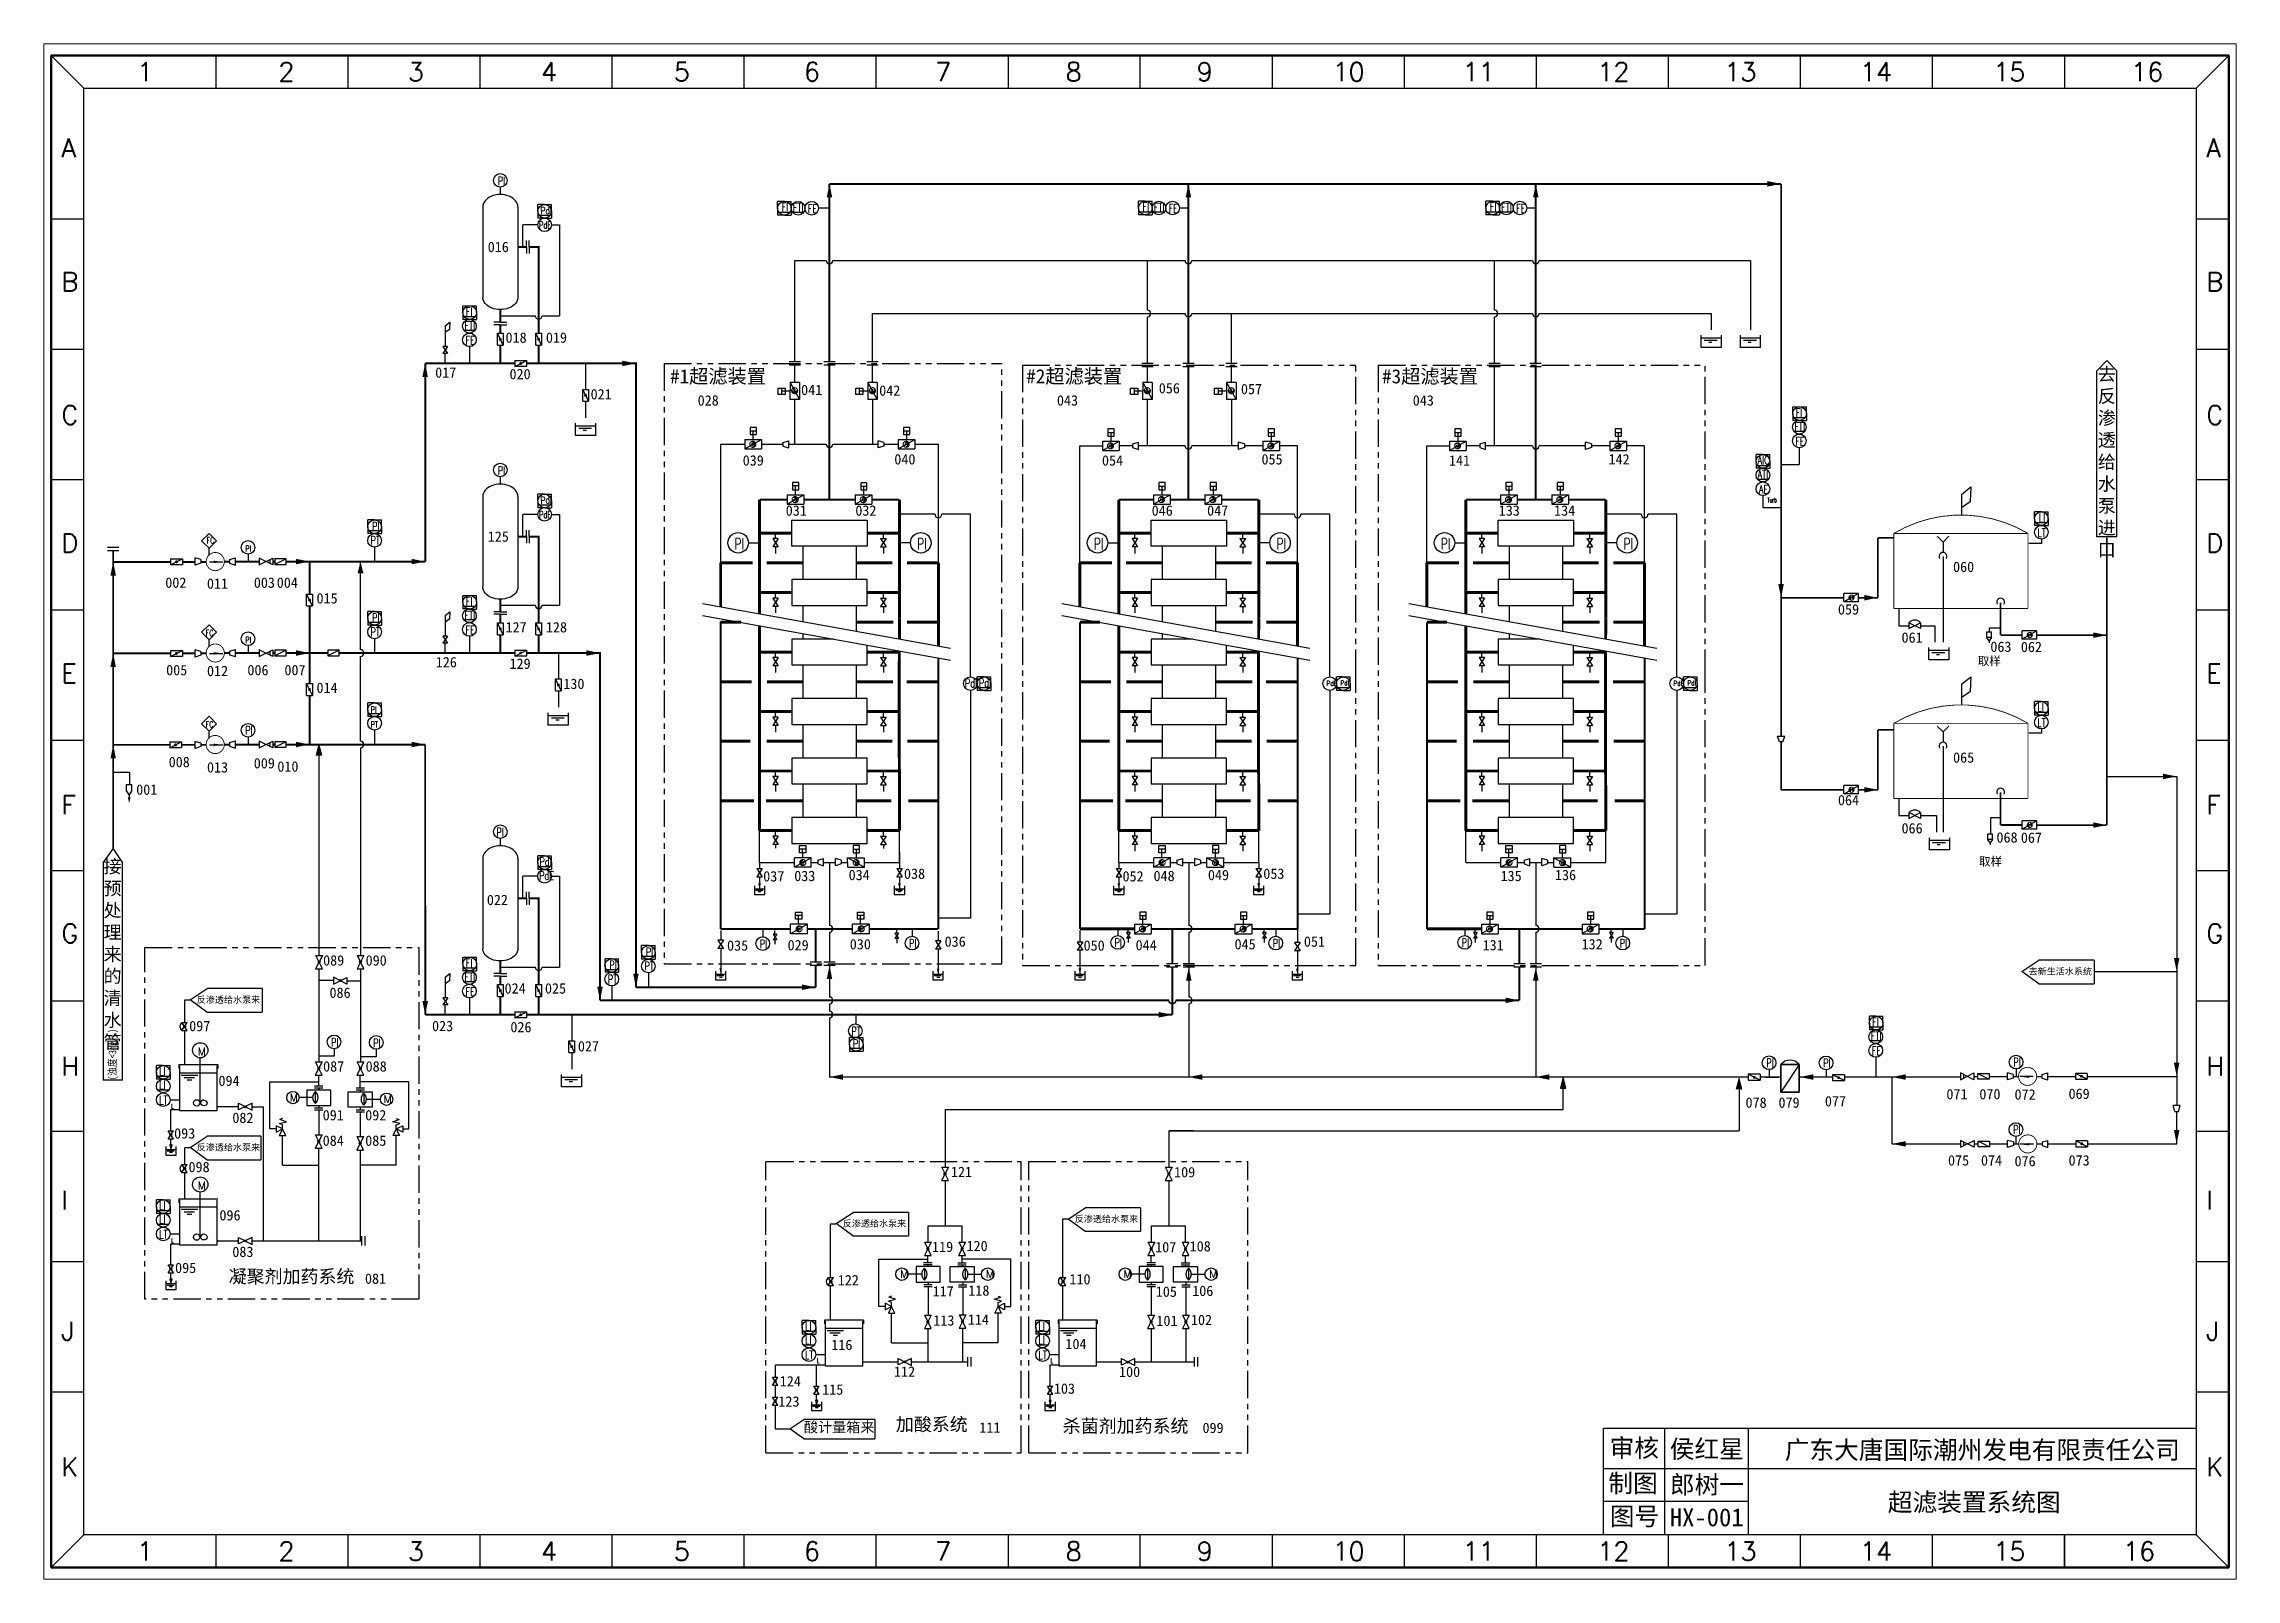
# Paper-space layout '布局1' of a CAD drawing. Header units: millimetres. Extents: x 29 to 262, y 20 to 183.
# The model-space entities are those that its viewports show. They can reach past a viewport. Long polylines and large blocks are cut down to what shows.
import ezdxf

# ---------------------------------------------------------------- set-up
doc = ezdxf.new("R2010")
doc.units = ezdxf.units.MM
doc.linetypes.add('PHANTOM', pattern=[63.5, 31.75, -6.35, 6.35, -6.35, 6.35, -6.35])
for name, color, linetype in [('1', 7, 'Continuous'), ('修改', 5, 'Continuous'), ('取样阀', 1, 'Continuous'), ('手动截止阀', 1, 'Continuous'), ('手动蝶阀', 1, 'Continuous'), ('手动衬胶隔膜阀', 1, 'Continuous'), ('止回阀', 1, 'Continuous'), ('气动蝶阀', 1, 'Continuous'), ('球阀', 1, 'Continuous')]:
    doc.layers.add(name, color=color, linetype=linetype)
doc.styles.add('DXT', font='geditxt.shx', dxfattribs={"width": 0.8, "bigfont": 'dxt.shx'})
doc.styles.add('HZ2', font='geditxt.shx', dxfattribs={"width": 0.75, "height": 1, "bigfont": 'hztxt.shx'})
doc.styles.get("Standard").update_dxf_attribs({"font": 'txt.shx', "height": 1})
doc.styles.add('样式 1', font='simfang_0.ttf', dxfattribs={"height": 2})
doc.styles.add('样式 2', font='simfang_0.ttf')

psp = doc.layouts.new('布局1')

msp = doc.modelspace()

# ---------------------------------------------------------------- texts
at = {"color": 0}
for s, height, p in [('1', 3.62, (193.71, 383.98)), ('2', 3.62, (221.05, 383.98)), ('3', 3.62, (246.09, 383.98)), ('4', 3.62, (271.83, 383.98)), ('5', 3.62, (297.47, 383.98)), ('6', 3.62, (322.61, 383.98)), ('7', 3.62, (347.96, 383.98)), ('8', 3.62, (373.2, 383.98)), ('9', 3.62, (398.54, 383.98)), ('10', 3.616, (424.78, 383.98)), ('11', 3.616, (449.92, 383.98)), ('12', 3.616, (475.96, 383.98)), ('13', 3.616, (500.51, 383.98)), ('14', 3.616, (526.75, 383.98)), ('15', 3.616, (552.49, 383.98)), ('16', 3.616, (579.13, 383.98)), ('A', 3.62, (179.11, 369.28)), ('A', 3.62, (593.65, 369.28)), ('B', 3.62, (179.11, 343.39)), ('B', 3.62, (593.65, 343.39)), ('C', 3.62, (179.11, 317.61)), ('C', 3.62, (593.65, 317.61)), ('D', 3.62, (179.11, 292.87)), ('D', 3.62, (593.65, 292.87)), ('E', 3.62, (179.11, 267.68)), ('E', 3.62, (593.65, 267.68)), ('F', 3.62, (179.11, 242.25)), ('F', 3.62, (593.65, 242.25)), ('G', 3.62, (179.11, 217.4)), ('G', 3.62, (593.65, 217.4)), ('H', 3.62, (179.11, 191.74)), ('H', 3.62, (593.65, 191.74)), ('I', 3.62, (179.11, 165.84)), ('I', 3.62, (593.65, 165.84)), ('J', 3.62, (179.11, 140.53)), ('J', 3.62, (593.65, 140.53)), ('K', 3.62, (179.11, 114.28)), ('K', 3.62, (593.65, 114.28)), ('1', 3.62, (193.71, 97.96)), ('2', 3.62, (221.05, 97.96)), ('3', 3.62, (246.09, 97.96)), ('4', 3.62, (271.83, 97.96)), ('5', 3.62, (297.47, 97.96)), ('6', 3.62, (322.61, 97.96)), ('7', 3.62, (347.96, 97.96)), ('8', 3.62, (373.2, 97.96)), ('9', 3.62, (398.54, 97.96)), ('10', 3.616, (424.78, 97.96)), ('11', 3.616, (449.92, 97.96)), ('12', 3.616, (475.96, 97.96)), ('13', 3.616, (500.51, 97.96)), ('14', 3.616, (526.75, 97.96)), ('15', 3.616, (552.49, 97.96)), ('16', 3.616, (577.56, 97.96))]:
    msp.add_text(s, height=height, dxfattribs=at).set_placement(p)
at = {"color": 0, "style": 'HZ2'}
for s, height, width, p in [('PI', 1.633, 0.7, (263.44, 363.86)), ('FI', 1.633, 0.7, (318.32, 358.83)), ('FTI', 1.633, 0.7, (320.5, 358.73)), ('FI', 1.633, 0.7, (388.06, 358.86)), ('FTI', 1.633, 0.7, (390.24, 358.76)), ('FE', 1.633, 0.7, (393.11, 358.54)), ('FI', 1.633, 0.7, (455.21, 358.86)), ('FTI', 1.633, 0.7, (457.39, 358.76)), ('FE', 1.633, 0.7, (460.26, 358.54)), ('FE', 1.633, 0.7, (323.37, 358.51)), ('FI', 1.633, 0.7, (257.27, 338.6)), ('FTI', 1.633, 0.7, (257.01, 335.89)), ('FE', 1.633, 0.7, (257.21, 333.06)), ('FTI', 1.633, 0.7, (514.04, 316.36)), ('FI', 1.633, 0.7, (514.3, 319.07)), ('FE', 1.633, 0.7, (514.23, 313.53)), ('PI', 1.633, 0.7, (263.44, 307.87)), ('AIC', 1.633, 0.7, (506.94, 309.89)), ('ATI', 1.633, 0.7, (506.9, 307.12)), ('AE', 1.633, 0.7, (507.2, 304.27)), ('Turb', 0.925, 0.55, (508.85, 302.53)), ('PI', 1.633, 0.7, (239.16, 297.1)), ('LT', 1.633, 0.7, (561.01, 295.87)), ('LI', 1.633, 0.7, (561.28, 298.73)), ('FC', 1.181, 0.7, (207.16, 294.61)), ('PI', 1.181, 0.7, (214.65, 293.03)), ('PT', 1.633, 0.7, (238.88, 294.38)), ('PI', 2.177, 0.7, (309.2, 293.43)), ('PI', 2.177, 0.7, (344.48, 293.43)), ('PI', 2.177, 0.7, (378.63, 293.43)), ('PI', 2.177, 0.7, (413.92, 293.43)), ('PI', 2.177, 0.7, (445.7, 293.43)), ('PI', 2.177, 0.7, (480.99, 293.43)), ('FI', 1.633, 0.7, (257.27, 282.61)), ('PI', 1.633, 0.7, (239.16, 279.42)), ('FTI', 1.633, 0.7, (257.01, 279.9)), ('FC', 1.181, 0.7, (206.97, 276.7)), ('PI', 1.181, 0.7, (214.65, 275.34)), ('PT', 1.633, 0.7, (238.88, 276.7)), ('FE', 1.633, 0.7, (257.21, 277.07)), ('PdE', 1.633, 0.7, (353.74, 266.78)), ('PdI', 1.633, 0.7, (356.45, 266.84)), ('PdE', 0.941, 0.7, (423.63, 267.08)), ('PdI', 0.941, 0.7, (426.33, 267.15)), ('PdE', 0.941, 0.7, (490.69, 267.08)), ('PdI', 0.941, 0.7, (493.39, 267.15)), ('PI', 1.181, 0.7, (238.88, 261.88)), ('LI', 1.633, 0.7, (561.01, 262.1)), ('FC', 1.181, 0.7, (206.97, 259.02)), ('PI', 1.633, 0.7, (214.65, 257.66)), ('PT', 1.181, 0.7, (238.88, 259.01)), ('LT', 1.633, 0.7, (561.01, 259.16)), ('PI', 1.633, 0.7, (263.19, 237.97)), ('PdI', 1.633, 0.7, (271.52, 232.25)), ('PdE', 1.633, 0.7, (271.44, 229.57)), ('PI', 1.633, 0.7, (292.08, 214.81)), ('PI', 1.633, 0.7, (314.07, 216.36)), ('PI', 1.633, 0.7, (342.93, 216.48)), ('PI', 1.633, 0.7, (382.67, 216.62)), ('PI', 1.633, 0.7, (413.22, 216.49)), ('PI', 1.633, 0.7, (449.74, 216.62)), ('PI', 1.633, 0.7, (480.28, 216.49)), ('FI', 1.633, 0.7, (257.27, 212.68)), ('PI', 1.633, 0.7, (285.01, 212.28)), ('PT', 1.633, 0.7, (291.8, 212.09)), ('FTI', 1.633, 0.7, (257.01, 209.97)), ('FE', 1.633, 0.7, (257.21, 207.14)), ('PT', 1.633, 0.7, (284.73, 209.55)), ('PT', 1.633, 0.7, (331.79, 199.49)), ('FTI', 1.633, 0.7, (528.82, 198.53)), ('FI', 1.633, 0.7, (529.08, 201.24)), ('PI', 1.633, 0.7, (231.23, 197.32)), ('PI', 1.633, 0.7, (239.39, 197.23)), ('PI', 1.633, 0.7, (332.06, 197.08)), ('PI', 1.633, 0.7, (508.62, 193.37)), ('PI', 1.633, 0.7, (519.63, 193.35)), ('FE', 1.633, 0.7, (529.02, 195.7)), ('PI', 1.633, 0.7, (556.36, 193.51)), ('LI', 1.633, 0.7, (198.03, 191.74)), ('LI', 1.633, 0.7, (198.03, 189.1)), ('LT', 1.633, 0.7, (198.03, 186.17)), ('L', 0.925, 0.55, (200.34, 185.34)), ('PI', 1.633, 0.7, (556.33, 180.48)), ('LI', 1.633, 0.7, (198.03, 165.8)), ('LI', 1.633, 0.7, (198.03, 163.16)), ('LT', 1.633, 0.7, (198.03, 160.22)), ('L', 0.925, 0.55, (200.34, 159.39)), ('LI', 1.633, 0.7, (322.83, 142.46)), ('LI', 1.633, 0.7, (367.97, 142.46)), ('LI', 1.633, 0.7, (322.83, 139.83)), ('LI', 1.633, 0.7, (367.97, 139.83)), ('LT', 1.633, 0.7, (322.83, 136.89)), ('L', 0.925, 0.55, (325.14, 136.16)), ('LT', 1.633, 0.7, (367.97, 136.89)), ('L', 0.925, 0.55, (370.29, 136.16))]:
    msp.add_text(s, height=height, dxfattribs=dict(at, width=width)).set_placement(p)
at = {"color": 0}
for s, height, rotation, style, width, p in [('PdE', 1.34, 0.7, 'HZ2', 0.7, (271.44, 355.49)), ('PdI', 1.34, 0.7, 'DXT', 0.8, (271.7, 358.28)), ('PdE', 1.34, 0.7, 'HZ2', 0.7, (271.44, 299.5)), ('PdI', 1.34, 0.7, 'DXT', 0.8, (271.7, 302.29)), ('(浊度<3mg/L)', 1.5, 90, '样式 1', 0.8, (189.72, 190.87))]:
    msp.add_text(s, height=height, rotation=rotation, dxfattribs=dict(at, style=style, width=width)).set_placement(p)
at = {"color": 0, "style": 'HZ2'}
for p in [(205.46, 195.62), (223.23, 186.73), (241.39, 186.43), (205.46, 169.68), (341.22, 152.64), (357.79, 152.64), (384.37, 152.64), (400.96, 152.64)]:
    msp.add_text('M', height=1.54, dxfattribs=at).set_placement(p)
for s, insert, char_height, width, attachment_point, style in [('016', (261.51, 352.93), 2, 11.304, 1, '样式 1'), ('018', (264.95, 335.4), 2, 11.304, 1, '样式 1'), ('019', (272.75, 335.4), 2, 11.304, 1, '样式 1'), ('017', (251.35, 328.65), 2, 11.304, 1, '样式 2'), ('020', (265.72, 328.35), 2, 11.304, 1, '样式 2'), ('021', (281.39, 324.46), 2, 11.304, 1, '样式 2'), ('028', (302.08, 323.26), 2, 11.304, 1, '样式 1'), ('043', (371.52, 323.26), 2, 11.304, 1, '样式 1'), ('056', (391.2, 325.62), 2, 11.304, 1, '样式 1'), ('057', (407.08, 325.46), 2, 11.304, 1, '样式 1'), ('043', (440.28, 323.26), 2, 11.304, 1, '样式 1'), ('054', (380.22, 311.66), 2, 11.304, 1, '样式 1'), ('055', (411.05, 311.88), 2, 11.304, 1, '样式 1'), ('141', (447.29, 311.66), 2, 11.304, 1, '样式 1'), ('142', (478.12, 311.88), 2, 11.304, 1, '样式 1'), ('046', (389.83, 301.97), 2, 11.304, 1, '样式 1'), ('047', (400.54, 301.97), 2, 11.304, 1, '样式 1'), ('133', (456.9, 301.97), 2, 11.304, 1, '样式 1'), ('134', (467.6, 301.97), 2, 11.304, 1, '样式 1'), ('125', (261.51, 296.94), 2, 11.304, 1, '样式 2'), ('060', (544.71, 291.08), 2, 11.304, 1, '样式 1'), ('002', (199.19, 288.03), 2, 11.304, 1, '样式 2'), ('011', (207.24, 287.86), 2, 11.304, 1, '样式 2'), ('003', (216.3, 288.03), 2, 11.304, 1, '样式 2'), ('004', (220.74, 288.03), 2, 11.304, 1, '样式 2'), ('015', (228.42, 285), 2, 11.304, 1, '样式 1'), ('059', (522.46, 282.86), 2, 11.304, 1, '样式 1'), ('127', (264.95, 279.41), 2, 11.304, 1, '样式 2'), ('128', (272.75, 279.41), 2, 11.304, 1, '样式 2'), ('061', (534.75, 277.42), 2, 11.304, 1, '样式 1'), ('063', (551.92, 275.64), 2, 11.304, 1, '样式 1'), ('062', (557.81, 275.6), 2, 11.304, 1, '样式 1'), ('126', (251.47, 272.66), 2, 11.304, 1, '样式 2'), ('129', (265.72, 272.36), 2, 11.304, 1, '样式 2'), ('005', (199.36, 271.13), 2, 11.304, 1, '样式 2'), ('012', (207.25, 270.96), 2, 11.304, 1, '样式 2'), ('006', (215.06, 271.13), 2, 11.304, 1, '样式 2'), ('007', (222.22, 271.13), 2, 11.304, 1, '样式 2'), ('014', (228.42, 267.71), 2, 11.304, 1, '样式 1'), ('130', (276.12, 268.47), 2, 11.304, 1, '样式 2'), ('{\\fFangSong_GB2312|b0|i0|c134|p49;008}', (199.85, 253.35), 2, 11.304, 1, '样式 1'), ('{\\fFangSong_GB2312|b0|i0|c134|p49;013}', (207.25, 252.32), 2, 11.304, 1, '样式 1'), ('{\\fFangSong_GB2312|b0|i0|c134|p49;009}', (216.29, 253.12), 2, 11.304, 1, '样式 1'), ('010', (220.85, 252.49), 2, 11.304, 1, '样式 1'), ('065', (544.71, 254.22), 2, 11.304, 1, '样式 1'), ('001', (193.57, 248.02), 2, 11.304, 1, '样式 2'), ('064', (522.46, 245.99), 2, 11.304, 1, '样式 1'), ('066', (534.75, 240.55), 2, 11.304, 1, '样式 1'), ('068', (553.1, 238.77), 2, 11.304, 1, '样式 1'), ('067', (557.81, 238.73), 2, 11.304, 1, '样式 1'), ('052', (384.19, 231.26), 2, 11.304, 1, '样式 1'), ('048', (390.19, 231.33), 2, 11.304, 1, '样式 1'), ('049', (400.7, 231.51), 2, 11.304, 1, '样式 1'), ('053', (411.4, 231.76), 2, 11.304, 1, '样式 1'), ('135', (457.26, 231.33), 2, 11.304, 1, '样式 1'), ('136', (467.77, 231.51), 2, 11.304, 1, '样式 1'), ('022', (261.34, 226.69), 2, 11.304, 1, '样式 1'), ('050', (376.67, 217.88), 2, 11.304, 1, '样式 1'), ('044', (386.72, 217.95), 2, 11.304, 1, '样式 1'), ('045', (405.85, 218.13), 2, 11.304, 1, '样式 1'), ('051', (419.25, 218.64), 2, 11.304, 1, '样式 1'), ('131', (453.79, 217.95), 2, 11.304, 1, '样式 1'), ('132', (472.92, 218.13), 2, 11.304, 1, '样式 1'), ('089', (229.69, 215), 2, 11.304, 1, '样式 1'), ('090', (237.91, 215), 2, 11.304, 1, '样式 1'), ('{\\fFangSong_GB2312|b0|i0|c134|p49;\\H2.5x;去新生活水系统}', (565.43, 211.79), 0.5, 15.9139, 5, '样式 1'), ('086', (230.93, 208.75), 2, 11.304, 1, '样式 1'), ('024', (264.77, 209.59), 2, 11.304, 1, '样式 1'), ('025', (272.57, 209.59), 2, 11.304, 1, '样式 1'), ('{\\fFangSong_GB2312|b0|i0|c134|p49;\\H2.5x;反渗透给水泵来}', (211.4, 206.32), 0.5, 15.9139, 5, '样式 1'), ('097', (203.81, 202.31), 2, 11.304, 1, '样式 1'), ('023', (250.75, 202.32), 2, 11.304, 1, '样式 1'), ('026', (265.89, 202.11), 2, 11.304, 1, '样式 1'), ('027', (278.93, 198.4), 2, 11.304, 1, '样式 1'), ('094', (209.47, 191.73), 2, 11.304, 1, '样式 1'), ('087', (229.69, 194.51), 2, 11.304, 1, '样式 1'), ('088', (237.91, 194.51), 2, 11.304, 1, '样式 1'), ('078', (504.6, 187.51), 2, 11.304, 1, '样式 1'), ('079', (510.97, 187.51), 2, 11.304, 1, '样式 1'), ('077', (519.94, 187.77), 2, 11.304, 1, '样式 1'), ('071', (543.42, 189.14), 2, 11.304, 1, '样式 1'), ('070', (549.79, 189.14), 2, 11.304, 1, '样式 1'), ('072', (556.59, 189.08), 2, 11.304, 1, '样式 1'), ('069', (567.03, 189.22), 2, 11.304, 1, '样式 1'), ('082', (212.15, 184.57), 2, 11.304, 1, '样式 1'), ('091', (229.61, 185.08), 2, 11.304, 1, '样式 1'), ('092', (237.83, 185.08), 2, 11.304, 1, '样式 1'), ('093', (200.9, 181.56), 2, 11.304, 1, '样式 1'), ('{\\fFangSong_GB2312|b0|i0|c134|p49;\\H2.5x;反渗透给水泵来}', (211.4, 177.78), 0.5, 15.9139, 5, '样式 1'), ('084', (229.61, 180.15), 2, 11.304, 1, '样式 1'), ('085', (237.83, 180.15), 2, 11.304, 1, '样式 1'), ('098', (203.68, 175.05), 2, 11.304, 1, '样式 1'), ('121', (351.04, 174.12), 2, 11.304, 1, '样式 1'), ('109', (394.16, 174.06), 2, 11.304, 1, '样式 1'), ('075', (543.73, 176.34), 2, 11.304, 1, '样式 1'), ('074', (550.1, 176.34), 2, 11.304, 1, '样式 1'), ('076', (556.59, 176.19), 2, 11.304, 1, '样式 1'), ('073', (567.03, 176.34), 2, 11.304, 1, '样式 1'), ('096', (209.66, 165.73), 2, 11.304, 1, '样式 1'), ('{\\fFangSong_GB2312|b0|i0|c134|p49;\\H2.5x;反渗透给水泵来}', (336.26, 163.06), 0.5, 15.9139, 5, '样式 1'), ('{\\fFangSong_GB2312|b0|i0|c134|p49;\\H2.5x;反渗透给水泵来}', (381.1, 163.95), 0.5, 15.9139, 5, '样式 1'), ('083', (212.15, 158.66), 2, 11.304, 1, '样式 1'), ('119', (347.38, 159.63), 2, 11.304, 1, '样式 1'), ('120', (354.05, 159.79), 2, 11.304, 1, '样式 1'), ('107', (390.5, 159.57), 2, 11.304, 1, '样式 1'), ('108', (397.17, 159.73), 2, 11.304, 1, '样式 1'), ('095', (201.09, 155.56), 2, 11.304, 1, '样式 1'), ('081', (237.78, 153.47), 2, 11.304, 1, '样式 1'), ('122', (329.16, 153.19), 2, 11.304, 1, '样式 1'), ('110', (373.93, 153.36), 2, 11.304, 1, '样式 1'), ('117', (347.49, 151.02), 2, 11.304, 1, '样式 1'), ('118', (354.39, 151.18), 2, 11.304, 1, '样式 1'), ('105', (390.62, 150.96), 2, 11.304, 1, '样式 1'), ('106', (397.66, 151.12), 2, 11.304, 1, '样式 1'), ('113', (347.62, 145.39), 2, 11.304, 1, '样式 1'), ('114', (354.29, 145.55), 2, 11.304, 1, '样式 1'), ('101', (390.74, 145.33), 2, 11.304, 1, '样式 1'), ('102', (397.42, 145.49), 2, 11.304, 1, '样式 1'), ('116', (327.91, 140.67), 2, 11.304, 1, '样式 1'), ('104', (373.15, 140.85), 2, 11.304, 1, '样式 1'), ('124', (317.95, 133.64), 2, 11.304, 1, '样式 1'), ('115', (326.15, 132.04), 2, 11.304, 1, '样式 1'), ('112', (340.03, 135.49), 2, 11.304, 1, '样式 1'), ('103', (370.93, 132.22), 2, 11.304, 1, '样式 1'), ('100', (383.52, 135.46), 2, 11.304, 1, '样式 1'), ('123', (317.68, 129.73), 2, 11.304, 1, '样式 1'), ('酸计量箱来', (322.62, 124.76), 2, 15.3618, 1, '样式 1'), ('111', (356.53, 124.68), 2, 11.304, 1, '样式 1'), ('099', (399.65, 124.62), 2, 11.304, 1, '样式 1')]:
    msp.add_mtext(s, dxfattribs=dict(insert=insert, char_height=char_height, width=width, attachment_point=attachment_point, style=style))
at = {"attachment_point": 1, "style": '样式 1'}
for s, insert, char_height in [('{\\fFangSong_GB2312|b0|i0|c134|p49;#1超滤装置}', (296.73, 328.29), 2.7216), ('{\\fFangSong_GB2312|b0|i0|c134|p49;#2超滤装置}', (365.58, 328.29), 2.7216), ('{\\fFangSong_GB2312|b0|i0|c134|p49;#3超滤装置}', (434.34, 328.28), 2.7216), ('{\\fFangSong|b0|i0|c134|p49;取样}', (549.48, 272.69), 1.633), ('{\\fFangSong|b0|i0|c134|p49;取样}', (549.73, 233.93), 1.633), ('凝聚剂加药系统', (211.44, 154.17), 2.545), ('加酸系统', (340.38, 125.58), 2.545), ('{\\fFangSong_GB2312|b0|i0|c134|p49;杀菌剂加药系统}', (372.64, 125.27), 2.5452)]:
    msp.add_mtext_dynamic_manual_height_columns(s, width=26.549, gutter_width=5, heights=[0], dxfattribs=dict(at, insert=insert, char_height=char_height))
at = {"color": 0, "style": '样式 1'}
for s, insert, char_height, width, attachment_point in [('041', (322.07, 325.29), 2, 11.304, 1), ('042', (337.17, 325.17), 2, 11.304, 1), ('039', (310.78, 311.66), 2, 11.304, 1), ('040', (340.09, 311.88), 2, 11.304, 1), ('031', (319.1, 301.97), 2, 11.304, 1), ('032', (332.56, 301.97), 2, 11.304, 1), ('037', (314.75, 231.26), 2, 11.304, 1), ('033', (320.75, 231.33), 2, 11.304, 1), ('034', (331.26, 231.51), 2, 11.304, 1), ('038', (341.96, 231.76), 2, 11.304, 1), ('035', (307.76, 217.88), 2, 11.304, 1), ('029', (319.46, 217.95), 2, 11.304, 1), ('030', (331.48, 218.13), 2, 11.304, 1), ('036', (349.81, 218.64), 2, 11.304, 1), ('{\\fFangSong_GB2312|b0|i0|c134|p49;审核}', (483.09, 119.56), 3.5, 115.1998, 5), ('{\\fFangSong_GB2312|b0|i0|c134|p49;侯红星}', (497.12, 119.35), 3.5, 115.1998, 5), ('{\\fFangSong_GB2312|b0|i0|c134|p49;广东大唐国际潮州发电有限责任公司}', (550.36, 119.15), 3.5, 115.1998, 5), ('{\\fFangSong_GB2312|b0|i0|c134|p49;制图}', (482.86, 112.73), 3.5, 115.1998, 5), ('{\\fFangSong_GB2312|b0|i0|c134|p49;郎树一}', (497.16, 112.46), 3.5, 115.1998, 5), ('{\\fFangSong_GB2312|b0|i0|c134|p49;超滤装置系统图}', (548.8, 109.05), 3.5, 115.1998, 5), ('{\\fFangSong_GB2312|b0|i0|c134|p49;图号}', (483.15, 106.34), 3.5, 115.1998, 5), ('{\\fFangSong_GB2312|b0|i0|c134|p49;HX-001}', (497.1, 106.3), 3.5, 115.1998, 5)]:
    msp.add_mtext(s, dxfattribs=dict(at, insert=insert, char_height=char_height, width=width, attachment_point=attachment_point))
at = {"layer": '1', "char_height": 2.545, "attachment_point": 2, "style": '样式 1'}
for s, insert in [('去反渗透给水泵进口', (574.42, 328.61)), ('接预处理来的清水管', (189.01, 233.44))]:
    msp.add_mtext_dynamic_manual_height_columns(s, width=4.9049, gutter_width=5, heights=[0], dxfattribs=dict(at, insert=insert))

# ---------------------------------------------------------------- hatches: boundary and pattern name
at = {"layer": '球阀'}
h = msp.add_hatch(color=0, dxfattribs=at)
h.paths.add_polyline_path([(228.91, 213.7), (228.8, 213.86, 0.250765), (228.72, 213.7, 0.250765), (228.8, 213.54)])
h.paths.add_polyline_path([(229.1, 213.7, 0.250765), (229.01, 213.86), (228.91, 213.7), (229.01, 213.54, 0.250765)])
h.paths.add_polyline_path([(229.01, 213.54), (228.91, 213.7), (228.8, 213.54, 0.302776)])
h.paths.add_polyline_path([(229.01, 213.86, 0.302776), (228.8, 213.86), (228.91, 213.7)])
h = msp.add_hatch(color=0, dxfattribs=at)
h.paths.add_polyline_path([(236.94, 213.7), (236.83, 213.86, 0.250765), (236.75, 213.7, 0.250765), (236.83, 213.54)])
h.paths.add_polyline_path([(237.13, 213.7, 0.250765), (237.04, 213.86), (236.94, 213.7), (237.04, 213.54, 0.250765)])
h.paths.add_polyline_path([(237.04, 213.54), (236.94, 213.7), (236.83, 213.54, 0.302776)])
h.paths.add_polyline_path([(237.04, 213.86, 0.302776), (236.83, 213.86), (236.94, 213.7)])
h = msp.add_hatch(color=0, dxfattribs=at)
h.paths.add_polyline_path([(233.05, 210.08), (233.21, 210.18, 0.250765), (233.05, 210.27, 0.250765), (232.89, 210.18)])
h.paths.add_polyline_path([(233.05, 209.89, 0.250765), (233.21, 209.97), (233.05, 210.08), (232.89, 209.97, 0.250765)])
h.paths.add_polyline_path([(232.89, 209.97), (233.05, 210.08), (232.89, 210.18, 0.302776)])
h.paths.add_polyline_path([(233.21, 209.97, 0.302776), (233.21, 210.18), (233.05, 210.08)])
h = msp.add_hatch(color=0, dxfattribs=at)
h.paths.add_polyline_path([(202.94, 201.22), (202.83, 201.37, 0.250765), (202.75, 201.22, 0.250765), (202.83, 201.06)])
h.paths.add_polyline_path([(203.13, 201.22, 0.250765), (203.04, 201.37), (202.94, 201.22), (203.04, 201.06, 0.250765)])
h.paths.add_polyline_path([(203.04, 201.06), (202.94, 201.22), (202.83, 201.06, 0.302776)])
h.paths.add_polyline_path([(203.04, 201.37, 0.302776), (202.83, 201.37), (202.94, 201.22)])
h = msp.add_hatch(color=0, dxfattribs=at)
h.paths.add_polyline_path([(228.87, 193.15), (228.77, 193.31, 0.250765), (228.68, 193.15, 0.250765), (228.77, 192.99)])
h.paths.add_polyline_path([(229.06, 193.15, 0.250765), (228.98, 193.31), (228.87, 193.15), (228.98, 192.99, 0.250765)])
h.paths.add_polyline_path([(228.98, 192.99), (228.87, 193.15), (228.77, 192.99, 0.302776)])
h.paths.add_polyline_path([(228.98, 193.31, 0.302776), (228.77, 193.31), (228.87, 193.15)])
h = msp.add_hatch(color=0, dxfattribs=at)
h.paths.add_polyline_path([(236.9, 193.15), (236.79, 193.31, 0.250765), (236.71, 193.15, 0.250765), (236.79, 192.99)])
h.paths.add_polyline_path([(237.09, 193.15, 0.250765), (237.01, 193.31), (236.9, 193.15), (237.01, 192.99, 0.250765)])
h.paths.add_polyline_path([(237.01, 192.99), (236.9, 193.15), (236.79, 192.99, 0.302776)])
h.paths.add_polyline_path([(237.01, 193.31, 0.302776), (236.79, 193.31), (236.9, 193.15)])
h = msp.add_hatch(color=0, dxfattribs=at)
h.paths.add_polyline_path([(214.66, 185.71), (214.56, 185.87, 0.250765), (214.47, 185.71, 0.250765), (214.56, 185.55)])
h.paths.add_polyline_path([(214.85, 185.71, 0.250765), (214.77, 185.87), (214.66, 185.71), (214.77, 185.55, 0.250765)])
h.paths.add_polyline_path([(214.77, 185.55), (214.66, 185.71), (214.56, 185.55, 0.302776)])
h.paths.add_polyline_path([(214.77, 185.87, 0.302776), (214.56, 185.87), (214.66, 185.71)])
h = msp.add_hatch(color=0, dxfattribs=at)
h.paths.add_polyline_path([(200.27, 180.29), (200.17, 180.44, 0.250765), (200.08, 180.29, 0.250765), (200.17, 180.13)])
h.paths.add_polyline_path([(200.47, 180.29, 0.250765), (200.38, 180.44), (200.27, 180.29), (200.38, 180.13, 0.250765)])
h.paths.add_polyline_path([(200.38, 180.13), (200.27, 180.29), (200.17, 180.13, 0.302776)])
h.paths.add_polyline_path([(200.38, 180.44, 0.302776), (200.17, 180.44), (200.27, 180.29)])
h = msp.add_hatch(color=0, dxfattribs=at)
h.paths.add_polyline_path([(228.84, 179), (228.73, 179.16, 0.250765), (228.65, 179, 0.250765), (228.73, 178.84)])
h.paths.add_polyline_path([(229.03, 179, 0.250765), (228.94, 179.16), (228.84, 179), (228.94, 178.84, 0.250765)])
h.paths.add_polyline_path([(228.94, 178.84), (228.84, 179), (228.73, 178.84, 0.302776)])
h.paths.add_polyline_path([(228.94, 179.16, 0.302776), (228.73, 179.16), (228.84, 179)])
h = msp.add_hatch(color=0, dxfattribs=at)
h.paths.add_polyline_path([(236.86, 178.67), (236.76, 178.83, 0.250765), (236.67, 178.67, 0.250765), (236.76, 178.51)])
h.paths.add_polyline_path([(237.06, 178.67, 0.250765), (236.97, 178.83), (236.86, 178.67), (236.97, 178.51, 0.250765)])
h.paths.add_polyline_path([(236.97, 178.51), (236.86, 178.67), (236.76, 178.51, 0.302776)])
h.paths.add_polyline_path([(236.97, 178.83, 0.302776), (236.76, 178.83), (236.86, 178.67)])
h = msp.add_hatch(color=0, dxfattribs=at)
h.paths.add_polyline_path([(202.94, 173.74), (202.83, 173.9, 0.250765), (202.75, 173.74, 0.250765), (202.83, 173.58)])
h.paths.add_polyline_path([(203.13, 173.74, 0.250765), (203.04, 173.9), (202.94, 173.74), (203.04, 173.58, 0.250765)])
h.paths.add_polyline_path([(203.04, 173.58), (202.94, 173.74), (202.83, 173.58, 0.302776)])
h.paths.add_polyline_path([(203.04, 173.9, 0.302776), (202.83, 173.9), (202.94, 173.74)])
h = msp.add_hatch(color=0, dxfattribs=at)
h.paths.add_polyline_path([(349.89, 172.75), (349.78, 172.91, 0.250765), (349.7, 172.75, 0.250765), (349.78, 172.59)])
h.paths.add_polyline_path([(350.08, 172.75, 0.250765), (349.99, 172.91), (349.89, 172.75), (349.99, 172.59, 0.250765)])
h.paths.add_polyline_path([(349.99, 172.59), (349.89, 172.75), (349.78, 172.59, 0.302776)])
h.paths.add_polyline_path([(349.99, 172.91, 0.302776), (349.78, 172.91), (349.89, 172.75)])
h = msp.add_hatch(color=0, dxfattribs=at)
h.paths.add_polyline_path([(393.13, 172.73), (393.02, 172.89, 0.250765), (392.94, 172.73, 0.250765), (393.02, 172.57)])
h.paths.add_polyline_path([(393.32, 172.73, 0.250765), (393.24, 172.89), (393.13, 172.73), (393.24, 172.57, 0.250765)])
h.paths.add_polyline_path([(393.24, 172.57), (393.13, 172.73), (393.02, 172.57, 0.302776)])
h.paths.add_polyline_path([(393.24, 172.89, 0.302776), (393.02, 172.89), (393.13, 172.73)])
h = msp.add_hatch(color=0, dxfattribs=at)
h.paths.add_polyline_path([(214.66, 159.77), (214.56, 159.93, 0.250765), (214.47, 159.77, 0.250765), (214.56, 159.61)])
h.paths.add_polyline_path([(214.85, 159.77, 0.250765), (214.77, 159.93), (214.66, 159.77), (214.77, 159.61, 0.250765)])
h.paths.add_polyline_path([(214.77, 159.61), (214.66, 159.77), (214.56, 159.61, 0.302776)])
h.paths.add_polyline_path([(214.77, 159.93, 0.302776), (214.56, 159.93), (214.66, 159.77)])
h = msp.add_hatch(color=0, dxfattribs=at)
h.paths.add_polyline_path([(346.57, 158.22), (346.46, 158.38, 0.250765), (346.38, 158.22, 0.250765), (346.46, 158.06)])
h.paths.add_polyline_path([(346.76, 158.22, 0.250765), (346.68, 158.38), (346.57, 158.22), (346.68, 158.06, 0.250765)])
h.paths.add_polyline_path([(346.68, 158.06), (346.57, 158.22), (346.46, 158.06, 0.302776)])
h.paths.add_polyline_path([(346.68, 158.38, 0.302776), (346.46, 158.38), (346.57, 158.22)])
h = msp.add_hatch(color=0, dxfattribs=at)
h.paths.add_polyline_path([(353.19, 158.22), (353.08, 158.38, 0.250765), (352.99, 158.22, 0.250765), (353.08, 158.06)])
h.paths.add_polyline_path([(353.38, 158.22, 0.250765), (353.29, 158.38), (353.19, 158.22), (353.29, 158.06, 0.250765)])
h.paths.add_polyline_path([(353.29, 158.06), (353.19, 158.22), (353.08, 158.06, 0.302776)])
h.paths.add_polyline_path([(353.29, 158.38, 0.302776), (353.08, 158.38), (353.19, 158.22)])
h = msp.add_hatch(color=0, dxfattribs=at)
h.paths.add_polyline_path([(389.74, 158.22), (389.64, 158.38, 0.250765), (389.55, 158.22, 0.250765), (389.64, 158.06)])
h.paths.add_polyline_path([(389.93, 158.22, 0.250765), (389.85, 158.38), (389.74, 158.22), (389.85, 158.06, 0.250765)])
h.paths.add_polyline_path([(389.85, 158.06), (389.74, 158.22), (389.64, 158.06, 0.302776)])
h.paths.add_polyline_path([(389.85, 158.38, 0.302776), (389.64, 158.38), (389.74, 158.22)])
h = msp.add_hatch(color=0, dxfattribs=at)
h.paths.add_polyline_path([(396.36, 158.22), (396.25, 158.38, 0.250765), (396.17, 158.22, 0.250765), (396.25, 158.06)])
h.paths.add_polyline_path([(396.55, 158.22, 0.250765), (396.46, 158.38), (396.36, 158.22), (396.46, 158.06, 0.250765)])
h.paths.add_polyline_path([(396.46, 158.06), (396.36, 158.22), (396.25, 158.06, 0.302776)])
h.paths.add_polyline_path([(396.46, 158.38, 0.302776), (396.25, 158.38), (396.36, 158.22)])
h = msp.add_hatch(color=0, dxfattribs=at)
h.paths.add_polyline_path([(200.27, 154.34), (200.17, 154.5, 0.250765), (200.08, 154.34, 0.250765), (200.17, 154.18)])
h.paths.add_polyline_path([(200.47, 154.34, 0.250765), (200.38, 154.5), (200.27, 154.34), (200.38, 154.18, 0.250765)])
h.paths.add_polyline_path([(200.38, 154.18), (200.27, 154.34), (200.17, 154.18, 0.302776)])
h.paths.add_polyline_path([(200.38, 154.5, 0.302776), (200.17, 154.5), (200.27, 154.34)])
h = msp.add_hatch(color=0, dxfattribs=at)
h.paths.add_polyline_path([(327.82, 151.89), (327.72, 152.05, 0.250765), (327.63, 151.89, 0.250765), (327.72, 151.73)])
h.paths.add_polyline_path([(328.02, 151.89, 0.250765), (327.93, 152.05), (327.82, 151.89), (327.93, 151.73, 0.250765)])
h.paths.add_polyline_path([(327.93, 151.73), (327.82, 151.89), (327.72, 151.73, 0.302776)])
h.paths.add_polyline_path([(327.93, 152.05, 0.302776), (327.72, 152.05), (327.82, 151.89)])
h = msp.add_hatch(color=0, dxfattribs=at)
h.paths.add_polyline_path([(372.71, 151.94), (372.6, 152.1, 0.250765), (372.52, 151.94, 0.250765), (372.6, 151.78)])
h.paths.add_polyline_path([(372.9, 151.94, 0.250765), (372.81, 152.1), (372.71, 151.94), (372.81, 151.78, 0.250765)])
h.paths.add_polyline_path([(372.81, 151.78), (372.71, 151.94), (372.6, 151.78, 0.302776)])
h.paths.add_polyline_path([(372.81, 152.1, 0.302776), (372.6, 152.1), (372.71, 151.94)])
h = msp.add_hatch(color=0, dxfattribs=at)
h.paths.add_polyline_path([(346.57, 144.11), (346.46, 144.27, 0.250765), (346.38, 144.11, 0.250765), (346.46, 143.95)])
h.paths.add_polyline_path([(346.76, 144.11, 0.250765), (346.68, 144.27), (346.57, 144.11), (346.68, 143.95, 0.250765)])
h.paths.add_polyline_path([(346.68, 143.95), (346.57, 144.11), (346.46, 143.95, 0.302776)])
h.paths.add_polyline_path([(346.68, 144.27, 0.302776), (346.46, 144.27), (346.57, 144.11)])
h = msp.add_hatch(color=0, dxfattribs=at)
h.paths.add_polyline_path([(353.27, 144.19), (353.16, 144.35, 0.250765), (353.08, 144.19, 0.250765), (353.16, 144.03)])
h.paths.add_polyline_path([(353.46, 144.19, 0.250765), (353.38, 144.35), (353.27, 144.19), (353.38, 144.03, 0.250765)])
h.paths.add_polyline_path([(353.38, 144.03), (353.27, 144.19), (353.16, 144.03, 0.302776)])
h.paths.add_polyline_path([(353.38, 144.35, 0.302776), (353.16, 144.35), (353.27, 144.19)])
h = msp.add_hatch(color=0, dxfattribs=at)
h.paths.add_polyline_path([(389.71, 144.11), (389.6, 144.27, 0.250765), (389.51, 144.11, 0.250765), (389.6, 143.96)])
h.paths.add_polyline_path([(389.9, 144.11, 0.250765), (389.81, 144.27), (389.71, 144.11), (389.81, 143.96, 0.250765)])
h.paths.add_polyline_path([(389.81, 143.96), (389.71, 144.11), (389.6, 143.96, 0.302776)])
h.paths.add_polyline_path([(389.81, 144.27, 0.302776), (389.6, 144.27), (389.71, 144.11)])
h = msp.add_hatch(color=0, dxfattribs=at)
h.paths.add_polyline_path([(396.43, 144.1), (396.32, 144.26, 0.250765), (396.24, 144.1, 0.250765), (396.32, 143.94)])
h.paths.add_polyline_path([(396.62, 144.1, 0.250765), (396.53, 144.26), (396.43, 144.1), (396.53, 143.94, 0.250765)])
h.paths.add_polyline_path([(396.53, 143.94), (396.43, 144.1), (396.32, 143.94, 0.302776)])
h.paths.add_polyline_path([(396.53, 144.26, 0.302776), (396.32, 144.26), (396.43, 144.1)])
h = msp.add_hatch(color=0, dxfattribs=at)
h.paths.add_polyline_path([(342.11, 136.38), (342.01, 136.54, 0.250765), (341.92, 136.38, 0.250765), (342.01, 136.22)])
h.paths.add_polyline_path([(342.3, 136.38, 0.250765), (342.22, 136.54), (342.11, 136.38), (342.22, 136.22, 0.250765)])
h.paths.add_polyline_path([(342.22, 136.22), (342.11, 136.38), (342.01, 136.22, 0.302776)])
h.paths.add_polyline_path([(342.22, 136.54, 0.302776), (342.01, 136.54), (342.11, 136.38)])
h = msp.add_hatch(color=0, dxfattribs=at)
h.paths.add_polyline_path([(385.27, 136.34), (385.16, 136.5, 0.250765), (385.08, 136.34, 0.250765), (385.16, 136.18)])
h.paths.add_polyline_path([(385.46, 136.34, 0.250765), (385.38, 136.5), (385.27, 136.34), (385.38, 136.18, 0.250765)])
h.paths.add_polyline_path([(385.38, 136.18), (385.27, 136.34), (385.16, 136.18, 0.302776)])
h.paths.add_polyline_path([(385.38, 136.5, 0.302776), (385.16, 136.5), (385.27, 136.34)])
h = msp.add_hatch(color=0, dxfattribs=at)
h.paths.add_polyline_path([(317.06, 132.64), (316.95, 132.8, 0.250765), (316.87, 132.64, 0.250765), (316.95, 132.48)])
h.paths.add_polyline_path([(317.25, 132.64, 0.250765), (317.16, 132.8), (317.06, 132.64), (317.16, 132.48, 0.250765)])
h.paths.add_polyline_path([(317.16, 132.48), (317.06, 132.64), (316.95, 132.48, 0.302776)])
h.paths.add_polyline_path([(317.16, 132.8, 0.302776), (316.95, 132.8), (317.06, 132.64)])
h = msp.add_hatch(color=0, dxfattribs=at)
h.paths.add_polyline_path([(317.06, 128.8), (316.95, 128.96, 0.250765), (316.87, 128.8, 0.250765), (316.95, 128.64)])
h.paths.add_polyline_path([(317.25, 128.8, 0.250765), (317.16, 128.96), (317.06, 128.8), (317.16, 128.64, 0.250765)])
h.paths.add_polyline_path([(317.16, 128.64), (317.06, 128.8), (316.95, 128.64, 0.302776)])
h.paths.add_polyline_path([(317.16, 128.96, 0.302776), (316.95, 128.96), (317.06, 128.8)])
h = msp.add_hatch(color=0, dxfattribs=at)
h.paths.add_polyline_path([(325.07, 130.92), (324.97, 131.08, 0.250765), (324.88, 130.92, 0.250765), (324.97, 130.76)])
h.paths.add_polyline_path([(325.26, 130.92, 0.250765), (325.18, 131.08), (325.07, 130.92), (325.18, 130.76, 0.250765)])
h.paths.add_polyline_path([(325.18, 130.76), (325.07, 130.92), (324.97, 130.76, 0.302776)])
h.paths.add_polyline_path([(325.18, 131.08, 0.302776), (324.97, 131.08), (325.07, 130.92)])
h = msp.add_hatch(color=0, dxfattribs=at)
h.paths.add_polyline_path([(370.21, 130.92), (370.11, 131.08, 0.250765), (370.02, 130.92, 0.250765), (370.11, 130.76)])
h.paths.add_polyline_path([(370.41, 130.92, 0.250765), (370.32, 131.08), (370.21, 130.92), (370.32, 130.76, 0.250765)])
h.paths.add_polyline_path([(370.32, 130.76), (370.21, 130.92), (370.11, 130.76, 0.302776)])
h.paths.add_polyline_path([(370.32, 131.08, 0.302776), (370.11, 131.08), (370.21, 130.92)])

# ---------------------------------------------------------------- linework, layer by layer
at = {"color": 0, "lineweight": 50}
for p, q in [((177.15, 96.62), (177.15, 388.94)), ((177.15, 388.94), (597.99, 388.94)), ((597.99, 388.94), (597.99, 96.62)), ((597.99, 96.62), (177.15, 96.62))]:
    msp.add_line(p, q, dxfattribs=at)
at = {"color": 0}
for p, q in [((183.45, 382.64), (177.15, 388.94)), ((208.97, 388.94), (208.97, 382.64)), ((234.48, 388.94), (234.48, 382.64)), ((260, 388.94), (260, 382.64)), ((285.51, 388.94), (285.51, 382.64)), ((311.03, 388.94), (311.03, 382.64)), ((336.54, 388.94), (336.54, 382.64)), ((362.06, 388.94), (362.06, 382.64)), ((387.57, 388.94), (387.57, 382.64)), ((413.09, 388.94), (413.09, 382.64)), ((438.6, 388.94), (438.6, 382.64)), ((464.12, 388.94), (464.12, 382.64)), ((489.63, 388.94), (489.63, 382.64)), ((515.19, 388.94), (515.19, 382.64)), ((540.7, 388.94), (540.7, 382.64)), ((566.22, 388.94), (566.22, 382.64)), ((591.69, 382.64), (597.99, 388.94)), ((263.94, 363.48), (263.94, 362.05)), ((318.85, 360.74), (317.54, 360.74)), ((317.54, 359.42), (317.54, 360.74)), ((318.85, 360.74), (320.17, 360.74)), ((320.17, 359.42), (320.17, 360.74)), ((387.29, 359.45), (387.29, 360.77)), ((388.6, 360.77), (387.29, 360.77)), ((388.6, 360.77), (389.92, 360.77)), ((389.92, 359.45), (389.92, 360.77)), ((454.43, 359.45), (454.43, 360.77)), ((455.74, 360.77), (454.43, 360.77)), ((455.74, 360.77), (457.06, 360.77)), ((457.06, 359.45), (457.06, 360.77)), ((183.45, 357.3), (177.15, 357.3)), ((271.18, 356.21), (268.29, 356.21)), ((268.29, 351.92), (268.29, 356.21)), ((271.18, 358.82), (271.18, 360.14)), ((272.5, 360.14), (271.18, 360.14)), ((271.18, 358.82), (271.18, 357.51)), ((272.5, 357.51), (271.18, 357.51)), ((271.43, 358.06), (273.58, 358.06)), ((272.5, 360.14), (273.82, 360.14)), ((272.5, 357.51), (273.82, 357.51)), ((273.82, 358.82), (273.82, 360.14)), ((273.82, 358.82), (273.82, 357.51)), ((273.82, 356.21), (275.36, 356.21)), ((275.36, 356.21), (275.36, 338.64)), ((317.54, 359.42), (317.54, 358.1)), ((318.85, 358.1), (317.54, 358.1)), ((317.76, 358.67), (319.94, 358.67)), ((318.85, 358.1), (320.17, 358.1)), ((320.17, 359.42), (320.17, 358.1)), ((320.4, 358.67), (322.57, 358.67)), ((327.56, 359.42), (325.44, 359.42)), ((387.29, 359.45), (387.29, 358.13)), ((388.6, 358.13), (387.29, 358.13)), ((387.51, 358.71), (389.68, 358.71)), ((388.6, 358.13), (389.92, 358.13)), ((389.92, 359.45), (389.92, 358.13)), ((390.14, 358.7), (392.32, 358.7)), ((396.92, 359.45), (395.19, 359.45)), ((454.43, 359.45), (454.43, 358.13)), ((455.74, 358.13), (454.43, 358.13)), ((454.65, 358.71), (456.83, 358.71)), ((455.74, 358.13), (457.06, 358.13)), ((457.06, 359.45), (457.06, 358.13)), ((457.29, 358.7), (459.46, 358.7)), ((464.07, 359.45), (462.33, 359.45)), ((597.99, 357.3), (591.69, 357.3)), ((597.99, 357.3), (591.69, 357.3)), ((269, 351.92), (269, 353.17)), ((269, 351.92), (269, 350.68)), ((269.49, 351.92), (269.49, 353.17)), ((269.49, 351.92), (269.49, 350.68)), ((320.84, 329.72), (320.84, 349.3)), ((320.84, 349.3), (326.91, 349.3)), ((328.21, 349.3), (396.28, 349.3)), ((389, 339.72), (389, 349.3)), ((397.57, 349.3), (463.42, 349.3)), ((456.06, 339.72), (456.06, 349.29)), ((464.71, 349.3), (505.55, 349.3)), ((505.55, 349.3), (505.55, 335.93)), ((256.72, 339.24), (256.72, 340.56)), ((256.72, 339.24), (256.72, 337.92)), ((256.8, 340.56), (259.35, 340.56)), ((259.35, 339.24), (259.35, 340.56)), ((259.35, 339.24), (259.35, 337.92)), ((335.88, 339.07), (396.28, 339.07)), ((335.88, 329.72), (335.88, 339.07)), ((397.57, 339.07), (463.42, 339.07)), ((405.24, 329.42), (405.24, 339.07)), ((464.71, 339.07), (497.96, 339.07)), ((497.96, 339.07), (497.96, 335.93)), ((253.31, 336.66), (254.2, 337.39)), ((253.31, 336.66), (253.31, 332.66)), ((254.13, 335.95), (253.31, 335.37)), ((254.2, 337.39), (254.13, 335.95)), ((257.97, 337.93), (256.72, 337.93)), ((256.87, 335.86), (259.05, 335.86)), ((256.94, 338.49), (259.11, 338.49)), ((258.03, 337.92), (259.35, 337.92)), ((263.94, 337.39), (262.7, 337.39)), ((263.94, 336.9), (262.7, 336.9)), ((263.94, 338.64), (270.71, 338.64)), ((263.94, 337.39), (265.19, 337.39)), ((263.94, 336.9), (265.19, 336.9)), ((272, 338.64), (275.36, 338.64)), ((389, 329.42), (389, 338.42)), ((456.07, 329.42), (456.07, 338.42)), ((496.02, 332.46), (496.02, 334.84)), ((499.87, 334.84), (499.87, 332.46)), ((503.6, 332.46), (503.6, 334.84)), ((507.46, 334.84), (507.46, 332.46)), ((183.45, 332.1), (177.15, 332.1)), ((253.76, 332.66), (252.86, 332.66)), ((253.76, 332.66), (252.86, 331.3)), ((252.86, 332.66), (253.76, 331.3)), ((253.76, 331.3), (252.86, 331.3)), ((253.31, 329.4), (253.31, 331.3)), ((257.97, 332.65), (257.97, 329.4)), ((496.02, 334.34), (499.87, 334.34)), ((499.87, 332.46), (496.02, 332.46)), ((496.63, 333.88), (499.12, 333.88)), ((496.63, 333.88), (497.3, 333.88)), ((497.49, 333.52), (498.11, 333.52)), ((498.3, 333.88), (499.11, 333.88)), ((503.6, 334.34), (507.46, 334.34)), ((507.46, 332.46), (503.6, 332.46)), ((504.22, 333.88), (506.71, 333.88)), ((504.22, 333.88), (504.89, 333.88)), ((505.08, 333.52), (505.7, 333.52)), ((505.89, 333.88), (506.7, 333.88)), ((597.99, 332.1), (591.69, 332.1)), ((280.43, 329.4), (280.43, 324.39)), ((321.94, 329.72), (319.75, 329.72)), ((321.94, 329.08), (319.75, 329.08)), ((320.84, 325.7), (320.84, 329.08)), ((320.84, 326.01), (320.84, 327.89)), ((328.66, 329.72), (326.47, 329.72)), ((328.66, 329.08), (326.47, 329.08)), ((336.97, 329.72), (334.78, 329.72)), ((336.97, 329.08), (334.78, 329.08)), ((335.88, 325.7), (335.88, 329.08)), ((390.1, 329.42), (387.91, 329.42)), ((390.1, 328.78), (387.91, 328.78)), ((389, 325.7), (389, 328.78)), ((389, 326.01), (389, 327.89)), ((398.02, 329.42), (395.83, 329.42)), ((398.02, 328.78), (395.83, 328.78)), ((406.33, 329.42), (404.14, 329.42)), ((406.33, 328.78), (404.14, 328.78)), ((405.24, 325.7), (405.24, 328.78)), ((457.16, 329.42), (454.98, 329.42)), ((457.16, 328.78), (454.98, 328.78)), ((456.07, 313.49), (456.07, 328.78)), ((465.08, 329.42), (462.9, 329.42)), ((465.08, 328.78), (462.9, 328.78)), ((280.43, 322.1), (280.43, 318.92)), ((317.59, 324.63), (317.59, 323.43)), ((320.84, 324.03), (320.84, 324.24)), ((320.84, 313.79), (320.84, 322.45)), ((335.87, 322.45), (335.87, 313.79)), ((389, 324.03), (389, 324.24)), ((389, 313.49), (389, 322.45)), ((405.23, 322.45), (405.23, 313.49)), ((278.48, 315.45), (278.48, 317.83)), ((282.33, 317.83), (282.33, 315.45)), ((513.75, 319.71), (513.75, 321.03)), ((513.75, 319.71), (513.75, 318.39)), ((514.99, 318.4), (513.75, 318.4)), ((513.83, 321.03), (516.37, 321.03)), ((513.96, 318.96), (516.14, 318.96)), ((515.05, 318.39), (516.37, 318.39)), ((516.37, 319.71), (516.37, 321.03)), ((516.37, 319.71), (516.37, 318.39)), ((278.48, 317.33), (282.33, 317.33)), ((282.33, 315.45), (278.48, 315.45)), ((279.1, 316.87), (279.76, 316.87)), ((279.1, 316.87), (281.58, 316.87)), ((279.95, 316.5), (280.57, 316.5)), ((280.76, 316.87), (281.57, 316.87)), ((318.53, 314.14), (318.53, 313.44)), ((319.67, 313.08), (319.67, 314.47)), ((336.96, 313.08), (336.96, 314.47)), ((338.09, 314.14), (338.09, 313.44)), ((386.15, 313.84), (386.15, 313.14)), ((387.29, 312.77), (387.29, 314.17)), ((406.61, 312.77), (406.61, 314.17)), ((407.74, 313.84), (407.74, 313.14)), ((453.22, 313.84), (453.22, 313.14)), ((454.36, 312.77), (454.36, 314.17)), ((473.67, 312.77), (473.67, 314.17)), ((474.81, 313.84), (474.81, 313.14)), ((513.9, 316.33), (516.08, 316.33)), ((386.15, 313.49), (383.55, 313.49)), ((453.22, 313.49), (450.62, 313.49)), ((506.64, 310.45), (506.64, 311.77)), ((507.95, 311.77), (506.64, 311.77)), ((506.64, 310.45), (506.64, 309.13)), ((506.86, 309.7), (509.04, 309.7)), ((507.95, 311.77), (509.27, 311.77)), ((509.27, 310.45), (509.27, 311.77)), ((509.27, 310.45), (509.27, 309.13)), ((511.47, 309.87), (514.99, 309.87)), ((514.99, 313.12), (514.99, 309.87)), ((183.45, 306.9), (177.15, 306.9)), ((263.94, 307.49), (263.94, 306.06)), ((507.95, 309.13), (506.64, 309.13)), ((506.86, 307.06), (509.04, 307.06)), ((507.95, 309.13), (509.27, 309.13)), ((546.36, 304.09), (548.15, 305.55)), ((548.15, 305.55), (547.99, 302.66)), ((597.99, 306.9), (591.69, 306.9)), ((271.18, 302.83), (271.18, 304.15)), ((272.5, 304.15), (271.18, 304.15)), ((271.18, 302.83), (271.18, 301.52)), ((272.5, 301.52), (271.18, 301.52)), ((271.43, 302.07), (273.58, 302.07)), ((272.5, 304.15), (273.82, 304.15)), ((272.5, 301.52), (273.82, 301.52)), ((273.82, 302.83), (273.82, 304.15)), ((273.82, 302.83), (273.82, 301.52)), ((507.95, 303.86), (507.95, 301.55)), ((507.95, 301.55), (511.47, 301.55)), ((546.36, 304.09), (546.36, 300.11)), ((547.99, 302.66), (546.36, 301.51)), ((239.63, 299.15), (238.32, 299.15)), ((238.32, 297.83), (238.32, 299.15)), ((238.32, 297.83), (238.32, 296.52)), ((238.54, 297.09), (240.72, 297.09)), ((239.63, 299.15), (240.95, 299.15)), ((240.95, 297.83), (240.95, 299.15)), ((240.95, 297.83), (240.95, 296.52)), ((271.18, 300.22), (268.29, 300.22)), ((268.29, 295.93), (268.29, 300.22)), ((269, 295.93), (269, 297.18)), ((269.49, 295.93), (269.49, 297.18)), ((273.82, 300.22), (275.36, 300.22)), ((275.36, 300.22), (275.36, 282.65)), ((347.95, 300.24), (341.08, 300.24)), ((354.8, 300.24), (349.25, 300.24)), ((354.8, 268.81), (354.8, 300.24)), ((417.38, 300.24), (410.52, 300.24)), ((424.24, 300.24), (418.68, 300.24)), ((424.24, 268.81), (424.24, 300.24)), ((484.45, 300.24), (477.58, 300.24)), ((491.31, 300.24), (485.75, 300.24)), ((491.31, 268.81), (491.31, 300.24)), ((560.46, 299.42), (560.46, 300.73)), ((561.77, 300.73), (560.46, 300.73)), ((560.46, 299.42), (560.46, 298.1)), ((561.77, 298.1), (560.46, 298.1)), ((560.68, 298.67), (562.86, 298.67)), ((561.77, 300.73), (563.09, 300.73)), ((561.77, 298.1), (563.09, 298.1)), ((563.09, 299.42), (563.09, 300.73)), ((563.09, 299.42), (563.09, 298.1)), ((188.03, 293.89), (190.21, 293.89)), ((188.03, 293.25), (190.21, 293.25)), ((207.66, 292.29), (207.66, 293.69)), ((215.18, 292.53), (215.18, 291.1)), ((239.63, 296.52), (238.32, 296.52)), ((239.63, 296.52), (240.95, 296.52)), ((239.63, 293.88), (239.63, 291.1)), ((269, 295.93), (269, 294.69)), ((269.49, 295.93), (269.49, 294.69)), ((311.9, 294.73), (314.04, 294.73)), ((317.67, 295.55), (316.61, 295.55)), ((316.61, 295.55), (317.67, 293.94)), ((317.67, 295.55), (316.61, 293.94)), ((317.67, 293.94), (316.61, 293.94)), ((337.45, 295.55), (338.52, 295.55)), ((338.52, 295.55), (337.45, 293.94)), ((337.45, 295.55), (338.52, 293.94)), ((337.45, 293.94), (338.52, 293.94)), ((381.33, 294.73), (383.48, 294.73)), ((387.11, 295.55), (386.04, 293.94)), ((386.04, 295.55), (387.11, 293.94)), ((387.11, 295.55), (386.04, 295.55)), ((387.11, 293.94), (386.04, 293.94)), ((386.58, 293.94), (386.58, 292.66)), ((406.89, 295.55), (407.96, 293.94)), ((407.96, 295.55), (406.89, 293.94)), ((406.89, 295.55), (407.96, 295.55)), ((406.89, 293.94), (407.96, 293.94)), ((412.66, 294.73), (410.52, 294.73)), ((448.4, 294.73), (450.55, 294.73)), ((454.18, 295.55), (453.11, 293.94)), ((453.11, 295.55), (454.18, 293.94)), ((454.18, 295.55), (453.11, 295.55)), ((454.18, 293.94), (453.11, 293.94)), ((473.95, 295.55), (475.02, 293.94)), ((475.02, 295.55), (473.95, 293.94)), ((473.95, 295.55), (475.02, 295.55)), ((473.95, 293.94), (475.02, 293.94)), ((479.73, 294.73), (477.58, 294.73)), ((542.77, 294.88), (541.64, 296)), ((542.77, 294.88), (543.9, 296)), ((542.77, 294.88), (542.77, 292.88)), ((561.77, 294.62), (559.35, 294.62)), ((561.77, 295.46), (561.77, 294.62)), ((204.95, 290.4), (204.95, 291.8)), ((206.09, 291.47), (206.09, 290.77)), ((207.75, 291.04), (210.34, 291.04)), ((211.6, 291.47), (211.6, 290.77)), ((212.74, 290.4), (212.74, 291.8)), ((542.77, 292.11), (542.77, 275.51)), ((256.72, 283.25), (256.72, 284.57)), ((256.8, 284.57), (259.35, 284.57)), ((259.35, 283.25), (259.35, 284.57)), ((317.67, 284.04), (316.61, 282.44)), ((317.67, 284.04), (316.61, 284.04)), ((316.61, 284.04), (317.67, 282.44)), ((338.52, 284.04), (337.45, 282.44)), ((337.45, 284.04), (338.52, 284.04)), ((337.45, 284.04), (338.52, 282.44)), ((386.04, 284.04), (387.11, 282.44)), ((387.11, 284.04), (386.04, 284.04)), ((387.11, 284.04), (386.04, 282.44)), ((406.89, 284.04), (407.96, 282.44)), ((406.89, 284.04), (407.96, 284.04)), ((407.96, 284.04), (406.89, 282.44)), ((453.11, 284.04), (454.18, 282.44)), ((454.18, 284.04), (453.11, 284.04)), ((454.18, 284.04), (453.11, 282.44)), ((473.95, 284.04), (475.02, 282.44)), ((473.95, 284.04), (475.02, 284.04)), ((475.02, 284.04), (473.95, 282.44)), ((183.45, 281.7), (177.15, 281.7)), ((239.63, 281.47), (238.32, 281.47)), ((238.32, 280.15), (238.32, 281.47)), ((238.32, 280.15), (238.32, 278.83)), ((239.63, 281.47), (240.95, 281.47)), ((240.95, 280.15), (240.95, 281.47)), ((240.95, 280.15), (240.95, 278.83)), ((253.31, 280.67), (254.2, 281.4)), ((253.31, 280.67), (253.31, 276.67)), ((254.13, 279.96), (253.31, 279.38)), ((254.2, 281.4), (254.13, 279.96)), ((256.72, 283.25), (256.72, 281.93)), ((257.97, 281.94), (256.72, 281.94)), ((256.87, 279.87), (259.05, 279.87)), ((256.94, 282.51), (259.11, 282.51)), ((258.03, 281.93), (259.35, 281.93)), ((259.35, 283.25), (259.35, 281.93)), ((263.94, 281.4), (262.7, 281.4)), ((263.94, 280.91), (262.7, 280.91)), ((263.94, 282.65), (270.71, 282.65)), ((263.94, 281.4), (265.19, 281.4)), ((263.94, 280.91), (265.19, 280.91)), ((272, 282.65), (275.36, 282.65)), ((317.67, 282.44), (316.61, 282.44)), ((337.45, 282.44), (338.52, 282.44)), ((387.11, 282.44), (386.04, 282.44)), ((406.89, 282.44), (407.96, 282.44)), ((454.18, 282.44), (453.11, 282.44)), ((473.95, 282.44), (475.02, 282.44)), ((534.24, 282.03), (534.24, 278.7)), ((597.99, 281.7), (591.69, 281.7)), ((207.66, 274.61), (207.66, 276)), ((239.63, 278.83), (238.32, 278.83)), ((238.54, 279.4), (240.72, 279.4)), ((239.63, 278.83), (240.95, 278.83)), ((239.63, 276.2), (239.63, 273.42)), ((253.76, 276.67), (252.86, 276.67)), ((253.76, 276.67), (252.86, 275.31)), ((252.86, 276.67), (253.76, 275.31)), ((257.97, 276.66), (257.97, 273.42)), ((534.24, 278.7), (536.15, 278.7)), ((538.44, 278.7), (541.18, 278.7)), ((541.18, 278.7), (541.18, 275.51)), ((551.68, 278.24), (551.68, 277.48)), ((553.88, 278.24), (551.68, 278.24)), ((551.68, 275.8), (551.68, 275.38)), ((204.95, 272.64), (204.95, 274.03)), ((206.09, 273.7), (206.09, 273)), ((207.75, 273.35), (210.34, 273.35)), ((211.6, 273.79), (211.6, 273.09)), ((212.74, 272.72), (212.74, 274.11)), ((215.18, 274.85), (215.18, 273.42)), ((253.76, 275.31), (252.86, 275.31)), ((253.31, 273.42), (253.31, 275.31)), ((275.16, 273.42), (275.16, 268.4)), ((316.61, 272.54), (317.67, 270.94)), ((317.67, 272.54), (316.61, 272.54)), ((317.67, 272.54), (316.61, 270.94)), ((337.45, 272.54), (338.52, 270.94)), ((337.45, 272.54), (338.52, 272.54)), ((338.52, 272.54), (337.45, 270.94)), ((387.11, 272.54), (386.04, 270.94)), ((387.11, 272.54), (386.04, 272.54)), ((386.04, 272.54), (387.11, 270.94)), ((407.96, 272.54), (406.89, 270.94)), ((406.89, 272.54), (407.96, 272.54)), ((406.89, 272.54), (407.96, 270.94)), ((454.18, 272.54), (453.11, 270.94)), ((454.18, 272.54), (453.11, 272.54)), ((453.11, 272.54), (454.18, 270.94)), ((475.02, 272.54), (473.95, 270.94)), ((473.95, 272.54), (475.02, 272.54)), ((473.95, 272.54), (475.02, 270.94)), ((540.01, 272.11), (540.01, 274.49)), ((540.01, 273.99), (543.87, 273.99)), ((543.87, 272.11), (540.01, 272.11)), ((540.63, 273.53), (543.12, 273.53)), ((540.63, 273.53), (541.29, 273.53)), ((541.49, 273.16), (542.1, 273.16)), ((542.29, 273.53), (543.1, 273.53)), ((543.87, 274.49), (543.87, 272.11)), ((317.67, 270.94), (316.61, 270.94)), ((337.45, 270.94), (338.52, 270.94)), ((357.43, 268.81), (356.12, 268.81)), ((356.12, 267.5), (356.12, 268.81)), ((356.12, 267.5), (356.12, 266.18)), ((357.43, 268.81), (358.75, 268.81)), ((358.75, 267.5), (358.75, 268.81)), ((358.75, 267.5), (358.75, 266.18)), ((387.11, 270.94), (386.04, 270.94)), ((406.89, 270.94), (407.96, 270.94)), ((425.56, 267.5), (425.56, 268.81)), ((426.86, 268.81), (425.56, 268.81)), ((425.56, 267.5), (425.56, 266.18)), ((426.86, 268.81), (428.18, 268.81)), ((428.18, 267.5), (428.18, 268.81)), ((428.18, 267.5), (428.18, 266.18)), ((454.18, 270.94), (453.11, 270.94)), ((473.95, 270.94), (475.02, 270.94)), ((492.62, 267.5), (492.62, 268.81)), ((493.93, 268.81), (492.62, 268.81)), ((492.62, 267.5), (492.62, 266.18)), ((493.93, 268.81), (495.25, 268.81)), ((495.25, 267.5), (495.25, 268.81)), ((495.25, 267.5), (495.25, 266.18)), ((546.36, 267.38), (548.15, 268.84)), ((546.36, 267.38), (546.36, 263.39)), ((548.15, 268.84), (547.99, 265.95)), ((239.63, 263.78), (238.32, 263.78)), ((238.32, 262.46), (238.32, 263.78)), ((239.63, 263.78), (240.95, 263.78)), ((240.95, 262.46), (240.95, 263.78)), ((275.16, 266.12), (275.16, 262.93)), ((354.8, 266.18), (354.8, 222.13)), ((357.43, 266.18), (356.12, 266.18)), ((356.34, 266.75), (358.51, 266.75)), ((357.43, 266.18), (358.75, 266.18)), ((424.24, 266.18), (424.24, 222.95)), ((426.86, 266.18), (425.56, 266.18)), ((425.77, 266.75), (427.95, 266.75)), ((426.86, 266.18), (428.18, 266.18)), ((491.31, 266.18), (491.31, 222.95)), ((493.93, 266.18), (492.62, 266.18)), ((492.84, 266.75), (495.02, 266.75)), ((493.93, 266.18), (495.25, 266.18)), ((547.99, 265.95), (546.36, 264.8)), ((561.77, 264.02), (560.46, 264.02)), ((560.46, 262.7), (560.46, 264.02)), ((560.46, 262.7), (560.46, 261.39)), ((561.77, 264.02), (563.09, 264.02)), ((563.09, 262.7), (563.09, 264.02)), ((563.09, 262.7), (563.09, 261.39)), ((238.32, 262.46), (238.32, 261.15)), ((239.63, 261.15), (238.32, 261.15)), ((238.54, 261.72), (240.72, 261.72)), ((239.63, 261.15), (240.95, 261.15)), ((239.63, 258.51), (239.63, 255.73)), ((240.95, 262.46), (240.95, 261.15)), ((273.21, 259.46), (273.21, 261.84)), ((273.21, 261.34), (277.06, 261.34)), ((277.06, 259.46), (273.21, 259.46)), ((273.82, 260.88), (274.49, 260.88)), ((273.82, 260.88), (276.31, 260.88)), ((274.68, 260.51), (275.3, 260.51)), ((275.49, 260.88), (276.3, 260.88)), ((277.06, 261.84), (277.06, 259.46)), ((317.67, 261.04), (316.61, 261.04)), ((316.61, 261.04), (317.67, 259.43)), ((317.67, 261.04), (316.61, 259.43)), ((317.67, 259.43), (316.61, 259.43)), ((337.45, 261.04), (338.52, 261.04)), ((337.45, 261.04), (338.52, 259.43)), ((338.52, 261.04), (337.45, 259.43)), ((337.45, 259.43), (338.52, 259.43)), ((387.11, 261.04), (386.04, 261.04)), ((387.11, 261.04), (386.04, 259.43)), ((386.04, 261.04), (387.11, 259.43)), ((387.11, 259.43), (386.04, 259.43)), ((406.89, 261.04), (407.96, 261.04)), ((407.96, 261.04), (406.89, 259.43)), ((406.89, 261.04), (407.96, 259.43)), ((406.89, 259.43), (407.96, 259.43)), ((454.18, 261.04), (453.11, 261.04)), ((454.18, 261.04), (453.11, 259.43)), ((453.11, 261.04), (454.18, 259.43)), ((454.18, 259.43), (453.11, 259.43)), ((473.95, 261.04), (475.02, 261.04)), ((475.02, 261.04), (473.95, 259.43)), ((473.95, 261.04), (475.02, 259.43)), ((473.95, 259.43), (475.02, 259.43)), ((542.77, 258.17), (541.64, 259.29)), ((542.77, 258.17), (543.9, 259.29)), ((561.77, 261.39), (560.46, 261.39)), ((560.68, 261.96), (562.86, 261.96)), ((561.77, 261.39), (563.09, 261.39)), ((561.77, 258.75), (561.77, 257.91)), ((183.45, 256.5), (177.15, 256.5)), ((204.95, 254.95), (204.95, 256.34)), ((206.09, 256.02), (206.09, 255.32)), ((207.66, 256.92), (207.66, 258.32)), ((207.75, 255.67), (210.34, 255.67)), ((211.6, 256.1), (211.6, 255.4)), ((212.74, 255.03), (212.74, 256.43)), ((215.18, 257.16), (215.18, 255.73)), ((510.78, 257.37), (512.17, 257.37)), ((511.84, 256.24), (511.14, 256.24)), ((542.77, 258.17), (542.77, 256.16)), ((542.77, 255.4), (542.77, 238.8)), ((561.77, 257.91), (559.35, 257.91)), ((597.99, 256.5), (591.69, 256.5)), ((192.25, 250.32), (189.12, 250.32)), ((192.25, 250.32), (192.25, 248.03)), ((192.21, 245.95), (192.21, 245.05)), ((316.61, 249.53), (317.67, 247.93)), ((317.67, 249.53), (316.61, 249.53)), ((317.67, 249.53), (316.61, 247.93)), ((317.67, 247.93), (316.61, 247.93)), ((337.45, 249.53), (338.52, 247.93)), ((337.45, 249.53), (338.52, 249.53)), ((338.52, 249.53), (337.45, 247.93)), ((337.45, 247.93), (338.52, 247.93)), ((387.11, 249.53), (386.04, 249.53)), ((387.11, 249.53), (386.04, 247.93)), ((386.04, 249.53), (387.11, 247.93)), ((387.11, 247.93), (386.04, 247.93)), ((406.89, 249.53), (407.96, 249.53)), ((407.96, 249.53), (406.89, 247.93)), ((406.89, 249.53), (407.96, 247.93)), ((406.89, 247.93), (407.96, 247.93)), ((454.18, 249.53), (453.11, 249.53)), ((454.18, 249.53), (453.11, 247.93)), ((453.11, 249.53), (454.18, 247.93)), ((454.18, 247.93), (453.11, 247.93)), ((473.95, 249.53), (475.02, 249.53)), ((475.02, 249.53), (473.95, 247.93)), ((473.95, 249.53), (475.02, 247.93)), ((473.95, 247.93), (475.02, 247.93)), ((534.24, 245.31), (534.24, 241.99)), ((534.24, 241.99), (536.15, 241.99)), ((538.44, 241.99), (541.52, 241.99)), ((541.52, 241.99), (541.52, 238.8)), ((551.93, 241.53), (551.93, 238.43)), ((553.88, 241.53), (551.93, 241.53)), ((263.94, 237.56), (263.94, 236.13)), ((316.61, 238.03), (317.67, 236.43)), ((317.67, 238.03), (316.61, 238.03)), ((317.67, 238.03), (316.61, 236.43)), ((337.45, 238.03), (338.52, 236.43)), ((337.45, 238.03), (338.52, 238.03)), ((338.52, 238.03), (337.45, 236.43)), ((387.11, 238.03), (386.04, 236.43)), ((387.11, 238.03), (386.04, 238.03)), ((386.04, 238.03), (387.11, 236.43)), ((407.96, 238.03), (406.89, 236.43)), ((406.89, 238.03), (407.96, 238.03)), ((406.89, 238.03), (407.96, 236.43)), ((454.18, 238.03), (453.11, 236.43)), ((454.18, 238.03), (453.11, 238.03)), ((453.11, 238.03), (454.18, 236.43)), ((475.02, 238.03), (473.95, 236.43)), ((473.95, 238.03), (475.02, 238.03)), ((473.95, 238.03), (475.02, 236.43)), ((540.14, 235.34), (540.14, 237.72)), ((544, 237.72), (544, 235.34)), ((187.16, 232.88), (189.12, 235.57)), ((189.12, 235.57), (190.93, 232.85)), ((271.18, 232.9), (271.18, 234.22)), ((272.5, 234.22), (271.18, 234.22)), ((272.5, 234.22), (273.82, 234.22)), ((273.82, 232.9), (273.82, 234.22)), ((317.67, 236.43), (316.61, 236.43)), ((325.29, 233.35), (325.29, 232.65)), ((326.42, 232.28), (326.42, 233.67)), ((328.7, 232.28), (328.7, 233.67)), ((329.84, 233.35), (329.84, 232.65)), ((337.45, 236.43), (338.52, 236.43)), ((341.08, 234.83), (341.08, 231.77)), ((387.11, 236.43), (386.04, 236.43)), ((394.72, 233.35), (394.72, 232.65)), ((395.86, 232.28), (395.86, 233.67)), ((398.14, 232.28), (398.14, 233.67)), ((399.27, 233.35), (399.27, 232.65)), ((406.89, 236.43), (407.96, 236.43)), ((454.18, 236.43), (453.11, 236.43)), ((461.79, 233.35), (461.79, 232.65)), ((462.93, 232.28), (462.93, 233.67)), ((465.21, 232.28), (465.21, 233.67)), ((466.34, 233.35), (466.34, 232.65)), ((473.95, 236.43), (475.02, 236.43)), ((540.14, 237.21), (544, 237.21)), ((544, 235.34), (540.14, 235.34)), ((540.76, 236.76), (543.25, 236.76)), ((540.76, 236.76), (541.43, 236.76)), ((541.62, 236.39), (542.24, 236.39)), ((542.43, 236.76), (543.24, 236.76)), ((551.91, 236.75), (551.91, 236.32)), ((183.45, 231.3), (177.15, 231.3)), ((187.16, 232.88), (187.16, 190.85)), ((190.93, 190.85), (190.93, 232.85)), ((268.29, 226), (268.29, 230.28)), ((271.18, 230.28), (268.29, 230.28)), ((271.18, 232.9), (271.18, 231.59)), ((272.5, 231.59), (271.18, 231.59)), ((271.43, 232.14), (273.58, 232.14)), ((272.5, 231.59), (273.82, 231.59)), ((273.82, 232.9), (273.82, 231.59)), ((273.82, 230.28), (275.36, 230.28)), ((275.36, 230.28), (275.36, 212.72)), ((314.04, 232.94), (314.04, 231.77)), ((314.04, 230.16), (314.04, 227.86)), ((329.84, 232.94), (331.07, 232.94)), ((341.08, 232.94), (341.08, 231.77)), ((341.08, 230.16), (341.08, 227.86)), ((383.48, 232.94), (383.48, 231.77)), ((383.48, 230.16), (383.48, 227.86)), ((410.52, 232.94), (410.52, 231.77)), ((410.52, 230.16), (410.52, 227.86)), ((597.99, 231.3), (591.69, 231.3)), ((269, 226), (269, 227.25)), ((269, 226), (269, 224.75)), ((269.49, 226), (269.49, 227.25)), ((269.49, 226), (269.49, 224.75)), ((313.04, 228.42), (313.04, 226.74)), ((313.04, 227.86), (315.05, 227.86)), ((313.04, 226.74), (315.05, 226.74)), ((313.32, 227.58), (314.66, 227.58)), ((313.79, 227.3), (314.35, 227.3)), ((315.05, 226.74), (315.05, 228.42)), ((340.07, 228.42), (340.07, 226.74)), ((340.07, 227.86), (342.09, 227.86)), ((340.07, 226.74), (342.09, 226.74)), ((340.35, 227.58), (341.69, 227.58)), ((340.82, 227.3), (341.38, 227.3)), ((342.09, 226.74), (342.09, 228.42)), ((382.47, 228.42), (382.47, 226.74)), ((382.47, 227.86), (384.49, 227.86)), ((382.47, 226.74), (384.49, 226.74)), ((382.75, 227.58), (384.09, 227.58)), ((383.22, 227.3), (383.78, 227.3)), ((384.49, 226.74), (384.49, 228.42)), ((409.51, 228.42), (409.51, 226.74)), ((409.51, 227.86), (411.52, 227.86)), ((409.51, 226.74), (411.52, 226.74)), ((409.79, 227.58), (411.13, 227.58)), ((410.26, 227.3), (410.82, 227.3)), ((411.52, 226.74), (411.52, 228.42)), ((354.8, 222.13), (348.6, 222.13)), ((424.2, 222.95), (418.03, 222.95)), ((491.27, 222.95), (485.1, 222.95)), ((292.55, 216.86), (291.24, 216.86)), ((291.24, 215.55), (291.24, 216.86)), ((292.55, 216.86), (293.87, 216.86)), ((293.87, 215.55), (293.87, 216.86)), ((306.53, 219.76), (306.53, 217.88)), ((306.53, 216.27), (306.53, 211.33)), ((314.67, 219.86), (314.67, 218.55)), ((317.36, 219.05), (316.65, 217.99)), ((317.36, 219.05), (316.65, 219.05)), ((316.65, 219.05), (317.36, 217.99)), ((317.36, 217.99), (316.65, 217.99)), ((340.2, 219.28), (340.92, 218.21)), ((340.92, 219.28), (340.2, 219.28)), ((340.92, 219.28), (340.2, 218.21)), ((340.92, 218.21), (340.2, 218.21)), ((343.51, 220.08), (343.51, 218.64)), ((348.55, 219.66), (348.55, 217.78)), ((348.55, 216.18), (348.55, 211.33)), ((375.96, 219.76), (375.96, 217.55)), ((383.27, 220.08), (383.27, 218.78)), ((384.94, 219.37), (385.66, 218.3)), ((385.66, 219.37), (384.94, 219.37)), ((385.66, 219.37), (384.94, 218.3)), ((385.66, 218.3), (384.94, 218.3)), ((411.93, 219.37), (411.22, 218.3)), ((411.93, 219.37), (411.22, 219.37)), ((411.22, 219.37), (411.93, 218.3)), ((411.93, 218.3), (411.22, 218.3)), ((413.8, 220.08), (413.8, 218.65)), ((417.99, 220.08), (417.99, 217.46)), ((450.33, 220.08), (450.33, 218.78)), ((452.01, 219.37), (452.72, 218.3)), ((452.72, 219.37), (452.01, 219.37)), ((452.72, 219.37), (452.01, 218.3)), ((452.72, 218.3), (452.01, 218.3)), ((479, 219.37), (478.29, 218.3)), ((479, 219.37), (478.29, 219.37)), ((478.29, 219.37), (479, 218.3)), ((479, 218.3), (478.29, 218.3)), ((480.87, 220.08), (480.87, 218.65)), ((256.72, 213.32), (256.72, 214.64)), ((256.72, 213.32), (256.72, 212)), ((257.97, 212), (256.72, 212)), ((256.8, 214.64), (259.35, 214.64)), ((256.94, 212.57), (259.11, 212.57)), ((258.03, 212), (259.35, 212)), ((259.35, 213.32), (259.35, 214.64)), ((259.35, 213.32), (259.35, 212)), ((263.94, 212.72), (270.71, 212.72)), ((272, 212.72), (275.36, 212.72)), ((285.49, 214.33), (284.18, 214.33)), ((284.18, 213.01), (284.18, 214.33)), ((284.18, 213.01), (284.18, 211.69)), ((284.39, 212.26), (286.57, 212.26)), ((285.49, 214.33), (286.8, 214.33)), ((286.8, 213.01), (286.8, 214.33)), ((286.8, 213.01), (286.8, 211.69)), ((291.24, 215.55), (291.24, 214.23)), ((292.55, 214.23), (291.24, 214.23)), ((291.46, 214.8), (293.64, 214.8)), ((292.55, 214.23), (293.87, 214.23)), ((293.87, 215.55), (293.87, 214.23)), ((305.52, 211.89), (305.52, 210.22)), ((307.54, 210.22), (307.54, 211.89)), ((325.99, 213.67), (323.8, 213.67)), ((325.99, 213.03), (323.8, 213.03)), ((328.66, 213.67), (326.47, 213.67)), ((328.66, 213.03), (326.47, 213.03)), ((347.55, 211.89), (347.55, 210.22)), ((349.56, 210.22), (349.56, 211.89)), ((374.96, 211.89), (374.96, 210.22)), ((375.96, 215.93), (375.96, 211.33)), ((376.97, 210.22), (376.97, 211.89)), ((394.91, 213.35), (392.72, 213.35)), ((394.91, 212.71), (392.72, 212.71)), ((398.09, 213.35), (395.91, 213.35)), ((398.09, 213.03), (395.91, 213.03)), ((398.09, 212.71), (395.91, 212.71)), ((416.98, 211.89), (416.98, 210.22)), ((417.99, 215.84), (417.99, 211.33)), ((419, 210.22), (419, 211.89)), ((461.98, 213.35), (459.79, 213.35)), ((461.98, 212.71), (459.79, 212.71)), ((465.16, 213.35), (462.97, 213.35)), ((465.16, 212.71), (462.97, 212.71)), ((558.03, 211.83), (561.29, 214.01)), ((571.99, 214.01), (561.29, 214.01)), ((203.99, 206.36), (207.26, 208.54)), ((217.96, 208.54), (207.26, 208.54)), ((253.31, 210.74), (254.21, 211.47)), ((253.31, 210.74), (253.31, 206.74)), ((254.13, 210.03), (253.31, 209.45)), ((254.21, 211.47), (254.13, 210.03)), ((256.87, 209.94), (259.05, 209.94)), ((263.94, 211.46), (262.7, 211.46)), ((263.94, 210.98), (262.7, 210.98)), ((263.94, 211.46), (265.19, 211.46)), ((263.94, 210.98), (265.19, 210.98)), ((285.49, 211.69), (284.18, 211.69)), ((285.49, 211.69), (286.8, 211.69)), ((285.49, 209.05), (285.49, 206.27)), ((292.55, 211.59), (292.55, 208.81)), ((305.52, 211.33), (307.54, 211.33)), ((305.52, 210.22), (307.54, 210.22)), ((305.8, 211.05), (307.14, 211.05)), ((306.27, 210.77), (306.83, 210.77)), ((347.55, 211.33), (349.56, 211.33)), ((347.55, 210.22), (349.56, 210.22)), ((347.82, 211.05), (349.17, 211.05)), ((348.3, 210.77), (348.86, 210.77)), ((374.96, 211.33), (376.97, 211.33)), ((374.96, 210.22), (376.97, 210.22)), ((375.23, 211.05), (376.58, 211.05)), ((375.71, 210.77), (376.27, 210.77)), ((416.98, 211.33), (419, 211.33)), ((416.98, 210.22), (419, 210.22)), ((417.26, 211.05), (418.6, 211.05)), ((417.73, 210.77), (418.29, 210.77)), ((561.26, 209.48), (558.03, 211.83)), ((561.26, 209.48), (571.98, 209.48)), ((183.45, 206.1), (177.15, 206.1)), ((207.23, 204.01), (203.99, 206.36)), ((207.23, 204.01), (217.94, 204.01)), ((252.86, 206.74), (253.77, 205.38)), ((253.77, 206.74), (252.86, 205.38)), ((253.77, 206.74), (252.86, 206.74)), ((253.77, 205.38), (252.86, 205.38)), ((253.31, 203.48), (253.31, 205.38)), ((257.97, 206.73), (257.97, 203.48)), ((277.74, 203.48), (277.74, 198.47)), ((332.65, 203.48), (332.65, 201.72)), ((597.99, 206.1), (591.69, 206.1)), ((528.53, 201.88), (528.53, 203.2)), ((529.84, 203.2), (528.53, 203.2)), ((528.53, 201.88), (528.53, 200.56)), ((529.77, 200.56), (528.53, 200.56)), ((528.74, 201.13), (530.92, 201.13)), ((529.84, 203.2), (531.15, 203.2)), ((529.84, 200.56), (531.15, 200.56)), ((531.15, 201.88), (531.15, 203.2)), ((531.15, 201.88), (531.15, 200.56)), ((205.95, 186.45), (205.95, 195.15)), ((231.8, 195.48), (228.89, 195.48)), ((231.8, 196.91), (231.8, 195.48)), ((239.96, 195.38), (236.92, 195.38)), ((239.96, 196.82), (239.96, 195.38)), ((277.74, 196.18), (277.74, 192.99)), ((331.41, 197.77), (331.41, 199.09)), ((332.72, 199.09), (331.41, 199.09)), ((331.41, 197.77), (331.41, 196.45)), ((331.63, 197.02), (333.81, 197.02)), ((332.72, 199.09), (334.04, 199.09)), ((334.04, 197.77), (334.04, 199.09)), ((334.04, 197.77), (334.04, 196.45)), ((528.68, 198.49), (530.86, 198.49)), ((529.77, 195.28), (529.77, 191.45)), ((197.48, 192.35), (197.48, 193.67)), ((198.79, 193.67), (197.48, 193.67)), ((197.48, 192.35), (197.48, 191.03)), ((198.79, 191.03), (197.48, 191.03)), ((197.7, 191.6), (199.88, 191.6)), ((198.79, 193.67), (200.11, 193.67)), ((198.79, 191.03), (200.11, 191.03)), ((200.11, 192.35), (200.11, 193.67)), ((200.11, 192.35), (200.11, 191.03)), ((275.79, 189.53), (275.79, 191.91)), ((275.79, 191.41), (279.64, 191.41)), ((276.41, 190.95), (277.07, 190.95)), ((276.41, 190.95), (278.89, 190.95)), ((278.07, 190.95), (278.88, 190.95)), ((279.64, 191.91), (279.64, 189.53)), ((509.15, 192.88), (509.15, 191.45)), ((511.44, 193.87), (514.95, 193.87)), ((514.95, 193.87), (511.44, 193.87)), ((514.95, 193.87), (511.44, 188.49)), ((511.44, 191.21), (511.44, 193.87)), ((511.44, 193.87), (511.44, 191.21)), ((511.44, 188.49), (511.44, 193.87)), ((511.44, 193.87), (511.44, 188.49)), ((514.95, 193.87), (514.95, 188.49)), ((514.95, 188.49), (514.95, 193.87)), ((514.95, 188.49), (514.95, 190.67)), ((520.16, 192.86), (520.16, 191.43)), ((555.21, 190.89), (555.21, 192.28)), ((556.35, 191.95), (556.35, 191.26)), ((556.89, 193.02), (556.89, 191.58)), ((560.2, 191.52), (557.62, 191.52)), ((561.87, 191.95), (561.87, 191.26)), ((563, 190.89), (563, 192.28)), ((197.7, 188.97), (199.88, 188.97)), ((200.11, 187.07), (202, 187.07)), ((206.62, 187), (207.08, 186.85)), ((227.67, 187.48), (225.05, 187.48)), ((226.54, 188.94), (226.54, 185.93)), ((231.17, 188.94), (226.54, 188.94)), ((229.67, 189.67), (228.04, 189.67)), ((229.67, 189.29), (228.04, 189.29)), ((228.19, 188.63), (228.19, 186.36)), ((231.17, 185.93), (231.17, 188.94)), ((234.56, 185.6), (234.56, 188.61)), ((234.56, 188.61), (239.2, 188.61)), ((236.07, 189.34), (237.7, 189.34)), ((236.07, 188.96), (237.7, 188.96)), ((237.54, 188.29), (237.54, 186.03)), ((238.06, 187.15), (240.76, 187.15)), ((239.2, 188.61), (239.2, 185.6)), ((279.64, 189.53), (275.79, 189.53)), ((277.26, 190.58), (277.88, 190.58)), ((514.95, 188.49), (511.44, 188.49)), ((511.44, 188.49), (514.95, 188.49)), ((514.95, 190.12), (514.95, 188.49)), ((200.27, 181.06), (200.27, 185.15)), ((200.27, 185.15), (202, 185.15)), ((221.19, 182.46), (222.61, 182.81)), ((221.85, 182.19), (221.19, 182.46)), ((221.85, 183.44), (221.3, 183.21)), ((222.61, 182.81), (221.3, 183.21)), ((221.85, 181.41), (221.85, 182.19)), ((226.54, 185.93), (231.17, 185.93)), ((229.67, 185.43), (228.04, 185.43)), ((229.67, 185.05), (228.04, 185.05)), ((239.2, 185.6), (234.56, 185.6)), ((236.07, 185.1), (237.7, 185.1)), ((236.07, 184.72), (237.7, 184.72)), ((243.08, 182.81), (244.39, 183.21)), ((244.49, 182.46), (243.08, 182.81)), ((243.84, 183.44), (244.39, 183.21)), ((243.84, 182.19), (244.49, 182.46)), ((243.84, 181.41), (243.84, 182.19)), ((588.63, 185.92), (587.24, 185.92)), ((587.57, 184.78), (588.27, 184.78)), ((183.45, 180.9), (177.15, 180.9)), ((199.27, 178.01), (199.27, 176.34)), ((200.49, 178.31), (200.06, 178.31)), ((200.06, 178.31), (200.27, 177.46)), ((200.27, 177.46), (200.27, 179.51)), ((200.27, 177.46), (200.49, 178.31)), ((201.28, 176.34), (201.28, 178.01)), ((203.99, 177.82), (207.26, 180)), ((217.65, 180), (207.26, 180)), ((555.26, 177.82), (555.26, 179.21)), ((556.4, 178.89), (556.4, 178.19)), ((556.86, 179.98), (556.86, 178.55)), ((560.25, 178.45), (557.67, 178.45)), ((561.92, 178.89), (561.92, 178.19)), ((563.05, 177.82), (563.05, 179.21)), ((597.99, 180.9), (591.69, 180.9)), ((199.27, 177.46), (201.28, 177.46)), ((199.27, 176.34), (201.28, 176.34)), ((199.54, 177.18), (200.89, 177.18)), ((200.02, 176.9), (200.58, 176.9)), ((207.23, 175.47), (203.99, 177.82)), ((207.23, 175.47), (217.65, 175.47)), ((198.79, 167.72), (197.48, 167.72)), ((197.48, 166.4), (197.48, 167.72)), ((197.48, 166.4), (197.48, 165.08)), ((197.7, 165.66), (199.88, 165.66)), ((198.79, 167.72), (200.11, 167.72)), ((200.11, 166.4), (200.11, 167.72)), ((200.11, 166.4), (200.11, 165.08)), ((205.95, 160.5), (205.95, 169.2)), ((328.86, 163.1), (332.12, 165.28)), ((342.82, 165.28), (332.12, 165.28)), ((373.7, 164), (376.96, 166.17)), ((387.66, 166.17), (376.96, 166.17)), ((198.79, 165.09), (197.48, 165.09)), ((197.7, 163.02), (199.88, 163.02)), ((198.79, 165.09), (200.11, 165.09)), ((200.11, 161.13), (202, 161.13)), ((332.09, 160.75), (328.86, 163.1)), ((376.93, 161.65), (373.7, 164)), ((376.93, 161.65), (387.65, 161.65)), ((200.27, 155.11), (200.27, 159.2)), ((200.27, 159.2), (202, 159.2)), ((237.16, 158.86), (237.16, 160.67)), ((237.8, 158.86), (237.8, 160.67)), ((332.09, 160.75), (342.81, 160.75)), ((183.45, 155.7), (177.15, 155.7)), ((200.27, 151.51), (200.27, 153.57)), ((345.38, 153.34), (342.76, 153.34)), ((348.93, 154.79), (344.29, 154.79)), ((344.29, 154.79), (344.29, 151.78)), ((347.39, 155.52), (345.75, 155.52)), ((347.39, 155.14), (345.75, 155.14)), ((345.9, 154.47), (345.9, 152.21)), ((348.93, 151.78), (348.93, 154.79)), ((350.87, 154.79), (355.51, 154.79)), ((350.87, 151.78), (350.87, 154.79)), ((352.37, 155.52), (354, 155.52)), ((352.37, 155.14), (354, 155.14)), ((353.8, 154.47), (353.8, 152.21)), ((354.32, 153.34), (356.94, 153.34)), ((355.51, 154.79), (355.51, 151.78)), ((388.51, 153.34), (385.92, 153.34)), ((392.06, 154.79), (387.42, 154.79)), ((387.42, 154.79), (387.42, 151.78)), ((390.56, 155.52), (388.92, 155.52)), ((390.56, 155.14), (388.92, 155.14)), ((389.04, 154.47), (389.04, 152.21)), ((392.06, 151.78), (392.06, 154.79)), ((394.04, 154.79), (398.68, 154.79)), ((394.04, 151.78), (394.04, 154.79)), ((395.54, 155.52), (397.17, 155.52)), ((395.54, 155.14), (397.17, 155.14)), ((396.97, 154.47), (396.97, 152.21)), ((397.49, 153.34), (400.11, 153.34)), ((398.68, 154.79), (398.68, 151.78)), ((597.99, 155.7), (591.69, 155.7)), ((199.27, 152.07), (199.27, 150.4)), ((199.27, 151.51), (201.28, 151.51)), ((199.27, 150.4), (201.28, 150.4)), ((199.54, 151.23), (200.89, 151.23)), ((200.02, 150.96), (200.58, 150.96)), ((200.49, 152.36), (200.06, 152.36)), ((200.06, 152.36), (200.27, 151.51)), ((200.27, 151.51), (200.49, 152.36)), ((201.28, 150.4), (201.28, 152.07)), ((338.91, 148.14), (340.32, 148.49)), ((339.56, 149.11), (339.02, 148.89)), ((340.32, 148.49), (339.02, 148.89)), ((344.29, 151.78), (348.93, 151.78)), ((347.42, 151.28), (345.79, 151.28)), ((347.42, 150.9), (345.79, 150.9)), ((355.51, 151.78), (350.87, 151.78)), ((352.49, 151.28), (354.12, 151.28)), ((352.49, 150.9), (354.12, 150.9)), ((359.38, 148.49), (360.69, 148.89)), ((360.8, 148.14), (359.38, 148.49)), ((360.14, 149.11), (360.69, 148.89)), ((387.42, 151.78), (392.06, 151.78)), ((390.56, 151.28), (388.92, 151.28)), ((390.56, 150.9), (388.92, 150.9)), ((398.68, 151.78), (394.04, 151.78)), ((395.65, 151.28), (397.28, 151.28)), ((395.65, 150.9), (397.28, 150.9)), ((322.28, 143.07), (322.28, 144.39)), ((323.59, 144.39), (322.28, 144.39)), ((323.59, 144.39), (324.9, 144.39)), ((324.9, 143.07), (324.9, 144.39)), ((339.56, 147.87), (338.91, 148.14)), ((339.56, 147.08), (339.56, 147.87)), ((360.14, 147.87), (360.8, 148.14)), ((360.14, 147.08), (360.14, 147.87)), ((368.73, 144.39), (367.42, 144.39)), ((367.42, 143.07), (367.42, 144.39)), ((368.73, 144.39), (370.05, 144.39)), ((370.05, 143.07), (370.05, 144.39)), ((322.28, 143.07), (322.28, 141.75)), ((323.59, 141.75), (322.28, 141.75)), ((322.5, 142.33), (324.67, 142.33)), ((323.59, 141.75), (324.9, 141.75)), ((324.9, 143.07), (324.9, 141.75)), ((367.42, 143.07), (367.42, 141.75)), ((368.73, 141.75), (367.42, 141.75)), ((367.64, 142.33), (369.82, 142.33)), ((368.73, 141.75), (370.05, 141.75)), ((370.05, 143.07), (370.05, 141.75)), ((322.5, 139.69), (324.67, 139.69)), ((324.9, 137.8), (326.8, 137.8)), ((325.07, 131.69), (325.07, 135.78)), ((354.29, 135.47), (354.29, 137.28)), ((354.93, 135.47), (354.93, 137.28)), ((367.64, 139.69), (369.82, 139.69)), ((370.05, 137.8), (371.94, 137.8)), ((370.21, 135.78), (371.94, 135.78)), ((370.21, 131.69), (370.21, 135.78)), ((398.08, 135.47), (398.08, 137.28)), ((398.72, 135.47), (398.72, 137.28)), ((183.45, 130.5), (177.15, 130.5)), ((324.06, 128.65), (324.06, 126.97)), ((324.06, 128.09), (326.08, 128.09)), ((324.34, 127.81), (325.68, 127.81)), ((324.82, 127.53), (325.37, 127.53)), ((325.28, 128.94), (324.86, 128.94)), ((324.86, 128.94), (325.07, 128.09)), ((325.07, 128.09), (325.07, 130.14)), ((325.07, 128.09), (325.28, 128.94)), ((326.08, 126.97), (326.08, 128.65)), ((369.21, 128.65), (369.21, 126.97)), ((369.21, 128.09), (371.22, 128.09)), ((369.49, 127.81), (370.83, 127.81)), ((369.96, 127.53), (370.52, 127.53)), ((370.43, 128.94), (370, 128.94)), ((370, 128.94), (370.21, 128.09)), ((370.21, 128.09), (370.21, 130.14)), ((370.21, 128.09), (370.43, 128.94)), ((371.22, 126.97), (371.22, 128.65)), ((597.99, 130.5), (591.69, 130.5)), ((319.9, 123.46), (322.62, 125.27)), ((322.6, 121.5), (319.9, 123.46)), ((336.34, 125.27), (322.62, 125.27)), ((324.06, 126.97), (326.08, 126.97)), ((369.21, 126.97), (371.22, 126.97)), ((489, 102.92), (489, 123.55)), ((505.15, 102.92), (505.15, 123.55)), ((322.6, 121.5), (336.34, 121.51)), ((477.12, 115.74), (591.69, 115.74)), ((493.54, 115.74), (591.5, 115.74)), ((477.12, 109.47), (505.13, 109.47)), ((183.45, 102.92), (177.15, 96.62)), ((208.97, 102.92), (208.97, 96.62)), ((208.97, 102.92), (208.97, 96.62)), ((234.48, 102.92), (234.48, 96.62)), ((260, 102.92), (260, 96.62)), ((285.51, 102.92), (285.51, 96.62)), ((311.03, 102.92), (311.03, 96.62)), ((336.54, 102.92), (336.54, 96.62)), ((362.06, 102.92), (362.06, 96.62)), ((387.57, 102.92), (387.57, 96.62)), ((413.09, 102.92), (413.09, 96.62)), ((438.6, 102.92), (438.6, 96.62)), ((464.12, 102.92), (464.12, 96.62)), ((489.63, 102.92), (489.63, 96.62)), ((489.63, 102.92), (489.63, 96.62)), ((515.15, 102.92), (515.15, 96.62)), ((515.19, 102.92), (515.19, 96.62)), ((540.66, 102.92), (540.66, 96.62)), ((540.7, 102.92), (540.7, 96.62)), ((566.18, 102.92), (566.18, 96.62)), ((566.22, 102.92), (566.22, 96.62)), ((591.69, 102.92), (597.99, 96.62))]:
    msp.add_line(p, q, dxfattribs=at)
at = {"color": 0, "lineweight": 30}
for p, q in [((183.45, 382.64), (591.69, 382.64)), ((183.45, 102.92), (183.45, 382.64)), ((591.69, 382.64), (591.69, 102.92)), ((477.12, 123.55), (591.69, 123.55)), ((477.12, 102.92), (477.12, 123.55)), ((591.69, 102.92), (183.45, 102.92))]:
    msp.add_line(p, q, dxfattribs=at)
at = {"color": 251}
for p, q in [((260.56, 359.69), (260.56, 342.18)), ((267.33, 359.69), (267.33, 342.18)), ((260.56, 303.7), (260.56, 286.19)), ((267.33, 303.7), (267.33, 286.19)), ((322.42, 294.11), (322.42, 287.62)), ((332.71, 294.11), (332.71, 287.62)), ((343.23, 294.73), (341.08, 294.73)), ((391.85, 294.11), (391.85, 287.62)), ((402.14, 294.11), (402.14, 287.62)), ((458.92, 294.11), (458.92, 287.62)), ((469.21, 294.11), (469.21, 287.62)), ((320.29, 285.12), (314.04, 285.12)), ((334.84, 285.12), (341.08, 285.12)), ((303.04, 282.99), (350.95, 274.33)), ((303.04, 280.7), (350.95, 272.04)), ((322.42, 282.61), (322.42, 279.37)), ((332.71, 282.61), (332.71, 277.63)), ((372.48, 282.99), (420.38, 274.33)), ((372.48, 280.7), (420.38, 272.04)), ((391.85, 282.61), (391.85, 279.37)), ((402.14, 282.61), (402.14, 277.63)), ((439.55, 282.99), (487.45, 274.33)), ((439.55, 280.7), (487.45, 272.04)), ((458.92, 282.61), (458.92, 279.37)), ((469.21, 282.61), (469.21, 277.63)), ((314.04, 278.71), (314.04, 268.66)), ((322.42, 277.2), (322.42, 276.12)), ((341.08, 278.57), (341.08, 276.11)), ((391.85, 277.2), (391.85, 276.12)), ((458.92, 277.2), (458.92, 276.12)), ((320.29, 273.61), (314.04, 273.61)), ((334.84, 273.61), (341.08, 273.61)), ((341.08, 273.83), (341.08, 268.66)), ((314.04, 267.07), (314.04, 257.15)), ((322.42, 271.11), (322.42, 264.62)), ((332.71, 271.11), (332.71, 264.62)), ((391.85, 271.11), (391.85, 264.62)), ((402.14, 271.11), (402.14, 264.62)), ((458.92, 271.11), (458.92, 264.62)), ((469.21, 271.11), (469.21, 264.62)), ((320.29, 262.11), (314.04, 262.11)), ((322.42, 259.6), (322.42, 253.12)), ((332.71, 259.6), (332.71, 253.12)), ((334.84, 262.11), (341.08, 262.11)), ((391.85, 259.6), (391.85, 253.12)), ((402.14, 259.6), (402.14, 253.12)), ((458.92, 259.6), (458.92, 253.12)), ((469.21, 259.6), (469.21, 253.12)), ((320.29, 250.61), (314.04, 250.61)), ((334.84, 250.61), (341.08, 250.61)), ((322.42, 248.1), (322.42, 241.61)), ((332.71, 248.1), (332.71, 241.61)), ((391.85, 248.1), (391.85, 241.61)), ((402.14, 248.1), (402.14, 241.61)), ((458.92, 248.1), (458.92, 241.61)), ((469.21, 248.1), (469.21, 241.61)), ((320.29, 239.1), (314.04, 239.1)), ((334.84, 239.1), (341.08, 239.1)), ((260.56, 233.77), (260.56, 216.26)), ((267.33, 233.77), (267.33, 216.26)), ((209.33, 193.79), (201.82, 193.79)), ((201.82, 193.79), (201.82, 193.08)), ((202, 184.89), (202, 193.61)), ((209.15, 192.21), (202, 192.21)), ((205.45, 191.77), (202.28, 191.77)), ((204.07, 191.77), (202.28, 191.77)), ((204.85, 191.3), (202.82, 191.3)), ((204.31, 190.84), (203.45, 190.84)), ((209.15, 193.61), (209.15, 184.89)), ((209.15, 193.61), (209.15, 184.89)), ((209.33, 193.79), (209.33, 193.08)), ((209.15, 184.89), (202, 184.89)), ((209.33, 167.85), (201.82, 167.85)), ((201.82, 167.85), (201.82, 167.13)), ((202, 158.95), (202, 167.67)), ((209.15, 166.26), (202, 166.26)), ((204.07, 165.82), (202.28, 165.82)), ((205.45, 165.82), (202.28, 165.82)), ((204.85, 165.35), (202.82, 165.35)), ((209.15, 167.67), (209.15, 158.95)), ((209.15, 167.67), (209.15, 158.95)), ((204.31, 164.9), (203.45, 164.9)), ((209.15, 158.95), (202, 158.95)), ((334.13, 144.42), (326.62, 144.42)), ((326.62, 144.42), (326.62, 143.71)), ((326.8, 135.52), (326.8, 144.24)), ((333.95, 144.24), (333.95, 135.52)), ((333.95, 144.24), (333.95, 135.52)), ((334.13, 144.42), (334.13, 143.71)), ((379.27, 144.42), (371.76, 144.42)), ((371.76, 144.42), (371.76, 143.71)), ((371.94, 135.52), (371.94, 144.24)), ((379.09, 144.24), (379.09, 135.52)), ((379.09, 144.24), (379.09, 135.52)), ((379.27, 144.42), (379.27, 143.71)), ((333.95, 142.84), (326.8, 142.84)), ((328.86, 142.4), (327.08, 142.4)), ((330.25, 142.4), (327.08, 142.4)), ((329.65, 141.93), (327.62, 141.93)), ((329.1, 141.47), (328.25, 141.47)), ((379.09, 142.84), (371.94, 142.84)), ((375.4, 142.4), (372.22, 142.4)), ((374.01, 142.4), (372.22, 142.4)), ((374.79, 141.93), (372.76, 141.93)), ((374.25, 141.47), (373.39, 141.47)), ((333.95, 135.52), (326.8, 135.52)), ((379.09, 135.52), (371.94, 135.52))]:
    msp.add_line(p, q, dxfattribs=at)
at = {"color": 251, "linetype": 'PHANTOM', "ltscale": 0.05}
for p, q in [((295.59, 329.4), (295.59, 213.33)), ((295.59, 329.4), (360.87, 329.4)), ((360.87, 213.33), (360.87, 329.4)), ((364.85, 329.1), (364.85, 213.03)), ((364.85, 329.1), (429.3, 329.1)), ((429.3, 268.81), (429.3, 329.1)), ((433.61, 329.1), (433.61, 213.03)), ((433.61, 329.1), (496.79, 329.1)), ((496.79, 268.81), (496.79, 329.1)), ((429.3, 213.03), (429.3, 268.81)), ((496.79, 213.03), (496.79, 268.81)), ((195.27, 216.49), (248.2, 216.49)), ((195.27, 148.49), (195.27, 216.49)), ((248.2, 216.49), (248.2, 148.49)), ((295.59, 213.33), (360.87, 213.33)), ((364.85, 213.03), (429.3, 213.03)), ((433.61, 213.03), (496.79, 213.03)), ((315.27, 118.79), (315.27, 175.11)), ((315.37, 175.14), (364.61, 175.14)), ((364.61, 118.81), (364.61, 175.14)), ((366.06, 175.14), (408.41, 175.14)), ((366.06, 118.81), (366.06, 175.14)), ((408.41, 118.81), (408.41, 175.14)), ((248.2, 148.49), (195.27, 148.49)), ((315.27, 118.81), (364.61, 118.81)), ((366.06, 118.81), (408.41, 118.81))]:
    msp.add_line(p, q, dxfattribs=at)
at = {"color": 4}
for p, q in [((306.53, 290.87), (306.53, 313.79)), ((306.6, 313.79), (306.53, 313.79)), ((306.6, 313.79), (311.17, 313.79)), ((314.42, 313.79), (318.53, 313.79)), ((319.67, 313.79), (326.91, 313.79)), ((328.21, 313.79), (336.96, 313.79)), ((338.09, 313.79), (340.82, 313.79)), ((344.06, 313.79), (348.6, 313.79)), ((348.6, 290.87), (348.6, 313.79)), ((375.96, 290.87), (375.96, 313.49)), ((375.96, 313.49), (380.31, 313.49)), ((396.28, 313.49), (387.29, 313.49)), ((406.56, 313.49), (397.57, 313.49)), ((411.3, 313.49), (407.74, 313.49)), ((418.03, 313.49), (414.54, 313.49)), ((418.03, 290.87), (418.03, 313.49)), ((443.03, 290.87), (443.03, 313.49)), ((443.03, 313.49), (447.37, 313.49)), ((463.42, 313.49), (454.36, 313.49)), ((473.67, 313.49), (464.71, 313.49)), ((478.36, 313.49), (474.81, 313.49)), ((485.1, 313.49), (481.61, 313.49)), ((485.1, 290.87), (485.1, 313.49)), ((317.14, 295.55), (317.14, 296.62)), ((337.98, 295.55), (337.98, 296.62)), ((386.58, 295.55), (386.58, 296.62)), ((407.42, 295.55), (407.42, 296.62)), ((453.64, 295.55), (453.64, 296.62)), ((474.49, 295.55), (474.49, 296.62)), ((317.14, 293.94), (317.14, 292.66)), ((337.98, 293.94), (337.98, 292.66)), ((407.42, 293.94), (407.42, 292.66)), ((453.64, 293.94), (453.64, 292.66)), ((474.49, 293.94), (474.49, 292.66)), ((317.14, 284.04), (317.14, 285.12)), ((337.98, 284.04), (337.98, 285.12)), ((386.58, 284.04), (386.58, 285.12)), ((407.42, 284.04), (407.42, 285.12)), ((453.64, 284.04), (453.64, 285.12)), ((474.49, 284.04), (474.49, 285.12)), ((317.14, 282.44), (317.14, 281.16)), ((337.98, 282.44), (337.98, 281.16)), ((386.58, 282.44), (386.58, 281.16)), ((407.42, 282.44), (407.42, 281.16)), ((453.64, 282.44), (453.64, 281.16)), ((474.49, 282.44), (474.49, 281.16)), ((317.14, 272.54), (317.14, 273.61)), ((337.98, 272.54), (337.98, 273.61)), ((386.58, 272.54), (386.58, 273.61)), ((407.42, 272.54), (407.42, 273.61)), ((453.64, 272.54), (453.64, 273.61)), ((474.49, 272.54), (474.49, 273.61)), ((317.14, 270.94), (317.14, 269.65)), ((337.98, 270.94), (337.98, 269.65)), ((386.58, 270.94), (386.58, 269.65)), ((407.42, 270.94), (407.42, 269.65)), ((453.64, 270.94), (453.64, 269.65)), ((474.49, 270.94), (474.49, 269.65)), ((317.14, 261.04), (317.14, 262.11)), ((317.14, 259.43), (317.14, 258.15)), ((337.98, 261.04), (337.98, 262.11)), ((337.98, 259.43), (337.98, 258.15)), ((386.58, 261.04), (386.58, 262.11)), ((386.58, 259.43), (386.58, 258.15)), ((407.42, 261.04), (407.42, 262.11)), ((407.42, 259.43), (407.42, 258.15)), ((453.64, 261.04), (453.64, 262.11)), ((453.64, 259.43), (453.64, 258.15)), ((474.49, 261.04), (474.49, 262.11)), ((474.49, 259.43), (474.49, 258.15)), ((317.14, 249.53), (317.14, 250.61)), ((337.98, 249.53), (337.98, 250.61)), ((386.58, 249.53), (386.58, 250.61)), ((407.42, 249.53), (407.42, 250.61)), ((453.64, 249.53), (453.64, 250.61)), ((474.49, 249.53), (474.49, 250.61)), ((317.14, 247.93), (317.14, 246.65)), ((337.98, 247.93), (337.98, 246.65)), ((386.58, 247.93), (386.58, 246.65)), ((407.42, 247.93), (407.42, 246.65)), ((453.64, 247.93), (453.64, 246.65)), ((474.49, 247.93), (474.49, 246.65)), ((574.42, 249.56), (587.93, 249.56)), ((587.93, 249.56), (587.93, 185.92)), ((314.04, 232.94), (314.04, 239.11)), ((317.14, 238.03), (317.14, 239.1)), ((337.98, 238.03), (337.98, 239.1)), ((341.08, 232.94), (341.08, 239.1)), ((383.48, 232.94), (383.48, 239.11)), ((386.58, 238.03), (386.58, 239.1)), ((407.42, 238.03), (407.42, 239.1)), ((410.52, 232.94), (410.52, 239.1)), ((450.55, 232.94), (450.55, 239.11)), ((453.64, 238.03), (453.64, 239.1)), ((474.49, 238.03), (474.49, 239.1)), ((477.58, 232.94), (477.58, 239.1)), ((317.14, 236.43), (317.14, 235.67)), ((337.98, 236.43), (337.98, 235.64)), ((386.58, 236.43), (386.58, 235.14)), ((407.42, 236.43), (407.42, 235.14)), ((453.64, 236.43), (453.64, 235.14)), ((474.49, 236.43), (474.49, 235.14)), ((314.04, 232.94), (320.8, 232.94)), ((324.05, 232.94), (325.29, 232.94)), ((326.42, 232.94), (328.7, 232.94)), ((327.56, 232.94), (327.56, 220.73)), ((334.32, 232.94), (341.08, 232.94)), ((383.48, 232.94), (390.24, 232.94)), ((393.49, 232.94), (394.72, 232.94)), ((395.86, 232.94), (398.14, 232.94)), ((397, 232.94), (397, 220.73)), ((399.27, 232.94), (400.51, 232.94)), ((403.76, 232.94), (410.52, 232.94)), ((450.55, 232.94), (457.31, 232.94)), ((460.55, 232.94), (461.79, 232.94)), ((462.93, 232.94), (465.21, 232.94)), ((464.07, 232.94), (464.07, 220.73)), ((466.34, 232.94), (467.58, 232.94)), ((470.82, 232.94), (477.58, 232.94)), ((317.01, 219.05), (317.01, 219.77)), ((317.01, 217.99), (317.01, 217.13)), ((327.56, 219.43), (327.56, 213.67)), ((340.56, 219.28), (340.56, 220)), ((340.56, 218.21), (340.56, 217.36)), ((385.3, 219.37), (385.3, 220.08)), ((385.3, 218.3), (385.3, 217.44)), ((397, 219.43), (397, 213.35)), ((411.58, 219.37), (411.58, 220.08)), ((411.58, 218.3), (411.58, 217.44)), ((452.37, 219.37), (452.37, 220.08)), ((452.37, 218.3), (452.37, 217.44)), ((464.07, 219.43), (464.07, 213.35)), ((478.64, 219.37), (478.64, 220.08)), ((478.64, 218.3), (478.64, 217.44)), ((327.56, 213.03), (327.56, 206.92)), ((397, 212.71), (397, 206.92)), ((464.07, 212.71), (464.07, 191.45)), ((571.98, 211.83), (587.93, 211.83)), ((327.56, 205.62), (327.56, 204.18)), ((397, 205.62), (397, 191.45)), ((327.56, 202.89), (327.56, 191.45)), ((505.14, 191.45), (327.56, 191.45)), ((511.37, 191.45), (507.43, 191.45)), ((508.54, 191.45), (510.97, 191.45)), ((521.36, 191.45), (515.07, 191.45)), ((546.12, 191.45), (523.69, 191.45)), ((532.93, 178.52), (532.93, 191.44)), ((548.73, 191.58), (549.5, 191.58)), ((551.68, 191.58), (555.21, 191.58)), ((556.35, 191.58), (557.36, 191.58)), ((560.86, 191.58), (561.87, 191.58)), ((563, 191.58), (568.36, 191.58)), ((570.65, 191.58), (587.93, 191.58)), ((587.93, 178.55), (587.93, 184.78)), ((532.93, 178.52), (546.17, 178.52)), ((548.78, 178.52), (549.56, 178.52)), ((551.73, 178.52), (555.26, 178.52)), ((556.4, 178.51), (557.41, 178.51)), ((560.91, 178.52), (561.92, 178.52)), ((563.05, 178.55), (568.42, 178.55)), ((570.7, 178.55), (587.93, 178.55))]:
    msp.add_line(p, q, dxfattribs=at)
at = {"color": 0, "linetype": 'Continuous'}
for p, q in [((318.53, 314.14), (319.67, 314.47)), ((338.09, 314.14), (336.96, 314.47)), ((386.15, 313.84), (387.29, 314.17)), ((407.74, 313.84), (406.61, 314.17)), ((453.22, 313.84), (454.36, 314.17)), ((474.81, 313.84), (473.67, 314.17)), ((318.53, 313.44), (319.67, 313.08)), ((338.09, 313.44), (336.96, 313.08)), ((386.15, 313.14), (387.29, 312.77)), ((407.74, 313.14), (406.61, 312.77)), ((453.22, 313.14), (454.36, 312.77)), ((474.81, 313.14), (473.67, 312.77)), ((206.09, 291.47), (204.95, 291.8)), ((206.09, 290.77), (204.95, 290.4)), ((211.6, 291.47), (212.74, 291.8)), ((211.6, 290.77), (212.74, 290.4)), ((206.09, 273.7), (204.95, 274.03)), ((206.09, 273), (204.95, 272.64)), ((211.6, 273.79), (212.74, 274.11)), ((211.6, 273.09), (212.74, 272.72)), ((206.09, 256.02), (204.95, 256.34)), ((206.09, 255.32), (204.95, 254.95)), ((211.6, 256.1), (212.74, 256.43)), ((211.6, 255.4), (212.74, 255.03)), ((511.14, 256.24), (510.78, 257.37)), ((511.84, 256.24), (512.17, 257.37)), ((325.29, 233.35), (326.42, 233.67)), ((329.84, 233.35), (328.7, 233.67)), ((394.72, 233.35), (395.86, 233.67)), ((399.27, 233.35), (398.14, 233.67)), ((461.79, 233.35), (462.93, 233.67)), ((466.34, 233.35), (465.21, 233.67)), ((325.29, 232.65), (326.42, 232.28)), ((329.84, 232.65), (328.7, 232.28)), ((394.72, 232.65), (395.86, 232.28)), ((399.27, 232.65), (398.14, 232.28)), ((461.79, 232.65), (462.93, 232.28)), ((466.34, 232.65), (465.21, 232.28)), ((556.35, 191.95), (555.21, 192.28)), ((556.35, 191.26), (555.21, 190.89)), ((561.87, 191.95), (563, 192.28)), ((561.87, 191.26), (563, 190.89)), ((587.57, 184.78), (587.24, 185.92)), ((588.27, 184.78), (588.63, 185.92)), ((556.4, 178.89), (555.26, 179.21)), ((556.4, 178.19), (555.26, 177.82)), ((561.92, 178.89), (563.05, 179.21)), ((561.92, 178.19), (563.05, 177.82))]:
    msp.add_line(p, q, dxfattribs=at)
at = {"color": 40}
for p, q in [((236.39, 288.97), (237.45, 288.97)), ((236.92, 274.06), (236.92, 291.1)), ((236.92, 256.38), (236.92, 272.77)), ((228.89, 255.73), (228.36, 253.6)), ((229.42, 253.6), (228.89, 255.73)), ((236.92, 255.08), (236.92, 214.96)), ((228.89, 253.6), (228.89, 214.96)), ((228.89, 212.36), (228.89, 194.41)), ((236.92, 212.36), (236.92, 194.41)), ((231.71, 210.11), (228.89, 210.11)), ((234.31, 210.06), (236.92, 210.06)), ((228.85, 189.67), (228.85, 191.82)), ((236.88, 189.34), (236.88, 191.82)), ((228.85, 189.29), (228.85, 188.94)), ((236.88, 188.96), (236.88, 188.61)), ((209.15, 185.75), (213.36, 185.75)), ((215.96, 185.71), (218.13, 185.71)), ((218.13, 185.71), (218.13, 159.77)), ((228.85, 185.93), (228.85, 185.43)), ((228.85, 185.05), (228.85, 180.27)), ((236.88, 185.6), (236.88, 185.1)), ((236.88, 184.72), (236.88, 179.95)), ((228.82, 177.67), (228.82, 159.77)), ((236.85, 177.33), (236.85, 159.77)), ((209.15, 159.8), (213.36, 159.8)), ((215.96, 159.77), (237.16, 159.77))]:
    msp.add_line(p, q, dxfattribs=at)
at = {"color": 142}
for p, q in [((389.72, 285.12), (383.48, 285.12)), ((404.28, 285.12), (410.52, 285.12)), ((456.79, 285.12), (450.55, 285.12)), ((471.34, 285.12), (477.58, 285.12)), ((477.58, 278.57), (477.58, 276.11)), ((404.28, 273.61), (410.52, 273.61)), ((456.79, 273.61), (450.55, 273.61)), ((471.34, 273.61), (477.58, 273.61)), ((477.58, 273.83), (477.58, 268.66)), ((450.55, 267.07), (450.55, 257.15)), ((404.28, 262.11), (410.52, 262.11)), ((456.79, 262.11), (450.55, 262.11)), ((471.34, 262.11), (477.58, 262.11)), ((389.72, 250.61), (383.48, 250.61)), ((456.79, 250.61), (450.55, 250.61)), ((471.34, 250.61), (477.58, 250.61)), ((389.72, 239.1), (383.48, 239.1)), ((404.28, 239.1), (410.52, 239.1)), ((456.79, 239.1), (450.55, 239.1)), ((471.34, 239.1), (477.58, 239.1)), ((202.94, 201.99), (202.94, 206.36)), ((202.94, 206.36), (203.99, 206.36)), ((202.94, 193.79), (202.94, 200.44)), ((202.94, 177.82), (203.99, 177.82)), ((202.94, 174.51), (202.94, 177.82)), ((202.94, 167.85), (202.94, 172.96)), ((327.75, 152.71), (327.75, 163.09)), ((327.75, 163.09), (328.81, 163.09)), ((372.64, 164.01), (373.69, 164.01)), ((372.64, 152.76), (372.64, 164.01)), ((327.75, 144.42), (327.75, 151.12)), ((372.64, 144.56), (372.64, 151.17))]:
    msp.add_line(p, q, dxfattribs=at)
for p, q in [((571.98, 214), (571.98, 209.49)), ((217.94, 208.53), (217.94, 204.02)), ((190.93, 190.85), (187.16, 190.85)), ((219.39, 181.41), (219.39, 190.55)), ((219.39, 190.55), (228.85, 190.55)), ((246.29, 190.55), (236.88, 190.55)), ((246.29, 181.41), (246.29, 190.55)), ((217.65, 180), (217.65, 175.47)), ((220.59, 181.41), (219.39, 181.41)), ((221.85, 174.39), (221.85, 180.13)), ((243.84, 174.39), (243.84, 180.13)), ((245.09, 181.41), (246.29, 181.41)), ((221.85, 174.39), (228.82, 174.39)), ((243.84, 174.39), (236.85, 174.39)), ((342.81, 165.27), (342.81, 160.75)), ((387.65, 166.16), (387.65, 161.65)), ((361.4, 147.08), (362.6, 147.08)), ((336.34, 125.27), (336.34, 121.51))]:
    msp.add_line(p, q)
at = {"color": 1}
for p, q in [((469.36, 191.45), (468.83, 189.32)), ((469.89, 189.32), (469.36, 191.45)), ((468.83, 189.32), (469.89, 189.32)), ((349.92, 185.16), (349.92, 174.05)), ((349.89, 171.45), (349.89, 162.68)), ((346.61, 159.52), (346.61, 162.68)), ((346.61, 162.68), (353.23, 162.68)), ((353.23, 159.52), (353.23, 162.68)), ((346.57, 155.52), (346.57, 156.92)), ((353.19, 155.52), (353.19, 156.92)), ((337.11, 147.08), (337.11, 156.22)), ((337.11, 156.22), (346.57, 156.22)), ((346.57, 155.14), (346.57, 154.79)), ((362.6, 156.22), (353.19, 156.22)), ((353.19, 155.14), (353.19, 154.79)), ((362.6, 147.08), (362.6, 156.22)), ((346.61, 151.78), (346.61, 151.28)), ((346.61, 150.9), (346.61, 145.41)), ((353.31, 151.78), (353.31, 151.28)), ((353.31, 150.9), (353.31, 145.49)), ((338.31, 147.08), (337.11, 147.08)), ((339.56, 140.06), (339.56, 145.81)), ((360.14, 140.06), (360.14, 145.81)), ((339.56, 140.06), (346.57, 140.06)), ((346.57, 142.81), (346.57, 136.38)), ((353.27, 142.89), (353.27, 136.38)), ((360.14, 140.06), (353.27, 140.06)), ((317.06, 135.78), (317.06, 133.42)), ((317.1, 135.78), (326.8, 135.78)), ((333.95, 136.41), (340.81, 136.41)), ((343.41, 136.38), (354.29, 136.38)), ((317.06, 131.87), (317.06, 129.57)), ((317.06, 128.03), (317.06, 123.46)), ((317.06, 123.46), (319.9, 123.46))]:
    msp.add_line(p, q, dxfattribs=at)
at = {"color": 3}
for p, q in [((503.34, 191.17), (502.8, 189.04)), ((503.87, 189.04), (503.34, 191.17)), ((393.17, 180.98), (393.17, 174.03)), ((393.13, 171.43), (393.13, 162.68)), ((389.78, 162.68), (396.39, 162.68)), ((389.78, 159.52), (389.78, 162.68)), ((396.39, 159.52), (396.39, 162.68)), ((389.74, 155.52), (389.74, 156.92)), ((396.36, 155.52), (396.36, 156.92)), ((389.74, 155.14), (389.74, 154.79)), ((396.36, 155.14), (396.36, 154.79)), ((389.74, 151.78), (389.74, 151.28)), ((389.74, 150.9), (389.74, 145.41)), ((396.46, 151.78), (396.46, 151.28)), ((396.46, 150.9), (396.46, 145.41)), ((389.71, 142.82), (389.71, 136.38)), ((396.43, 142.8), (396.43, 136.38)), ((379.09, 136.38), (383.97, 136.38)), ((386.57, 136.38), (398.08, 136.38))]:
    msp.add_line(p, q, dxfattribs=at)
at = {"color": 7}
for p, q in [((221.85, 181.41), (220.59, 182.04)), ((220.59, 182.04), (220.59, 180.78)), ((220.59, 180.78), (221.85, 181.41)), ((221.85, 181.39), (221.22, 180.13)), ((221.22, 180.13), (222.47, 180.13)), ((222.47, 180.13), (221.85, 181.39)), ((243.21, 180.13), (243.84, 181.39)), ((244.47, 180.13), (243.21, 180.13)), ((243.84, 181.41), (245.09, 182.04)), ((245.09, 180.78), (243.84, 181.41)), ((243.84, 181.39), (244.47, 180.13)), ((245.09, 182.04), (245.09, 180.78)), ((339.56, 147.08), (338.31, 147.71)), ((338.31, 147.71), (338.31, 146.46)), ((338.31, 146.46), (339.56, 147.08)), ((339.56, 147.06), (338.94, 145.81)), ((338.94, 145.81), (340.19, 145.81)), ((340.19, 145.81), (339.56, 147.06)), ((359.52, 145.81), (360.14, 147.06)), ((360.77, 145.81), (359.52, 145.81)), ((360.14, 147.08), (361.4, 147.71)), ((361.4, 146.46), (360.14, 147.08)), ((360.14, 147.06), (360.77, 145.81)), ((361.4, 147.71), (361.4, 146.46))]:
    msp.add_line(p, q, dxfattribs=at)
at = {"color": 142}
for points, const_width in [([(327.56, 364.12), (378.68, 364.12)], 0.381), ([(327.56, 329.72), (327.56, 364.12)], 0.385), ([(378.68, 364.12), (511.47, 364.12)], 0.381), ([(396.92, 329.42), (396.92, 364.12)], 0.385), ([(464.07, 329.42), (464.07, 364.12)], 0.385), ([(511.47, 364.12), (511.47, 257.37)], 0.327), ([(327.56, 303.1), (327.56, 329.08)], 0.385), ([(396.92, 303.1), (396.92, 328.78)], 0.385), ([(464.07, 303.1), (464.07, 328.78)], 0.385), ([(314.04, 296.62), (314.04, 303.1)], 0.572), ([(314.04, 303.1), (319.35, 303.1)], 0.385), ([(322.6, 303.1), (332.53, 303.1)], 0.385), ([(335.77, 303.08), (341.08, 303.08)], 0.385), ([(341.08, 296.62), (341.08, 303.08)], 0.572), ([(383.48, 296.62), (383.48, 303.1)], 0.572), ([(383.48, 303.1), (390.16, 303.1)], 0.385), ([(393.4, 303.1), (400.08, 303.1)], 0.385), ([(403.33, 303.1), (410.52, 303.1)], 0.385), ([(410.52, 296.62), (410.52, 303.1)], 0.572), ([(450.55, 296.62), (450.55, 303.1)], 0.572), ([(450.55, 303.1), (457.22, 303.1)], 0.385), ([(460.47, 303.1), (467.15, 303.1)], 0.385), ([(470.39, 303.1), (477.58, 303.1)], 0.385), ([(477.58, 296.62), (477.58, 303.1)], 0.572), ([(320.29, 296.62), (314.04, 296.62)], 0.572), ([(314.04, 296.62), (314.04, 290.07)], 0.572), ([(334.84, 296.62), (341.08, 296.62)], 0.572), ([(341.08, 296.62), (341.08, 290.07)], 0.572), ([(389.72, 296.62), (383.48, 296.62)], 0.572), ([(383.48, 296.62), (383.48, 290.07)], 0.572), ([(404.28, 296.62), (410.52, 296.62)], 0.572), ([(410.52, 296.62), (410.52, 290.07)], 0.572), ([(456.79, 296.62), (450.55, 296.62)], 0.572), ([(450.55, 296.62), (450.55, 290.07)], 0.572), ([(471.34, 296.62), (477.58, 296.62)], 0.572), ([(477.58, 296.62), (477.58, 290.07)], 0.572), ([(530.19, 295.7), (533.26, 295.7)], 0.333), ([(530.19, 295.7), (530.19, 284.11)], 0.333), ([(574.42, 295.75), (574.42, 240.16)], 0.333), ([(314.04, 290.07), (314.04, 281)], 0.572), ([(341.08, 290.07), (341.08, 280.16)], 0.572), ([(383.48, 290.07), (383.48, 281)], 0.572), ([(410.52, 290.07), (410.52, 280.16)], 0.572), ([(450.55, 290.07), (450.55, 281)], 0.572), ([(477.58, 290.07), (477.58, 280.16)], 0.572), ([(320.29, 285.12), (314.04, 285.12)], 0.572), ([(334.84, 285.12), (341.08, 285.12)], 0.572), ([(389.72, 285.12), (383.48, 285.12)], 0.572), ([(404.28, 285.12), (410.52, 285.12)], 0.572), ([(456.79, 285.12), (450.55, 285.12)], 0.572), ([(471.34, 285.12), (477.58, 285.12)], 0.572), ([(511.47, 284.11), (523.59, 284.11)], 0.333), ([(526.43, 284.11), (530.19, 284.11)], 0.333), ([(341.08, 280.16), (341.07, 276.11)], 0.572), ([(410.52, 280.16), (410.5, 276.11)], 0.572), ([(477.58, 280.16), (477.57, 276.11)], 0.572), ([(553.88, 283.18), (553.88, 280.92)], 0.333), ([(553.88, 282.03), (553.88, 276.88)], 0.333), ([(314.04, 278.57), (314.04, 268.66)], 0.572), ([(383.48, 278.57), (383.48, 268.66)], 0.572), ([(450.55, 278.57), (450.55, 268.66)], 0.572), ([(553.88, 276.88), (558.05, 276.88)], 0.333), ([(560.89, 276.87), (574.42, 276.87)], 0.333), ([(320.29, 273.61), (314.04, 273.61)], 0.572), ([(334.84, 273.61), (341.08, 273.61)], 0.572), ([(341.06, 273.83), (341.04, 267.07)], 0.572), ([(389.72, 273.61), (383.48, 273.61)], 0.572), ([(404.28, 273.61), (410.52, 273.61)], 0.572), ([(410.49, 273.83), (410.47, 267.07)], 0.572), ([(456.79, 273.61), (450.55, 273.61)], 0.572), ([(471.34, 273.61), (477.58, 273.61)], 0.572), ([(477.56, 273.83), (477.54, 267.07)], 0.572), ([(314.04, 268.66), (314.04, 255.57)], 0.572), ([(341.04, 267.07), (341.04, 257.15)], 0.572), ([(383.48, 268.66), (383.48, 255.57)], 0.572), ([(410.47, 267.07), (410.47, 257.15)], 0.572), ([(450.55, 268.66), (450.55, 255.57)], 0.572), ([(477.54, 267.07), (477.54, 257.15)], 0.572), ([(320.24, 262.11), (314, 262.11)], 0.572), ([(334.8, 262.11), (341.04, 262.11)], 0.572), ([(389.68, 262.11), (383.44, 262.11)], 0.572), ([(404.23, 262.11), (410.47, 262.11)], 0.572), ([(456.75, 262.11), (450.5, 262.11)], 0.572), ([(471.3, 262.11), (477.54, 262.11)], 0.572), ([(530.19, 258.56), (530.19, 246.97)], 0.333), ([(530.19, 258.56), (533.26, 258.56)], 0.333), ([(314.04, 255.57), (314.04, 245.65)], 0.572), ([(341.04, 257.15), (341.08, 245.65)], 0.572), ([(383.48, 255.57), (383.48, 245.65)], 0.572), ([(410.47, 257.15), (410.52, 245.65)], 0.572), ([(450.55, 255.57), (450.55, 245.65)], 0.572), ([(477.54, 257.15), (477.58, 245.65)], 0.572), ([(511.47, 256.24), (511.47, 246.97)], 0.327), ([(320.29, 250.61), (314.04, 250.61)], 0.572), ([(334.84, 250.61), (341.08, 250.61)], 0.572), ([(389.72, 250.61), (383.48, 250.61)], 0.572), ([(404.28, 250.61), (410.52, 250.61)], 0.572), ([(456.79, 250.61), (450.55, 250.61)], 0.572), ([(471.34, 250.61), (477.58, 250.61)], 0.572), ([(314.04, 245.65), (314.04, 239.1)], 0.572), ([(341.08, 245.65), (341.08, 239.1)], 0.572), ([(383.48, 245.65), (383.48, 239.1)], 0.572), ([(410.52, 245.65), (410.52, 239.1)], 0.572), ([(450.55, 245.65), (450.55, 239.1)], 0.572), ([(477.58, 245.65), (477.58, 239.1)], 0.572), ([(511.47, 246.97), (523.59, 246.97)], 0.333), ([(526.43, 246.97), (530.19, 246.97)], 0.333), ([(553.88, 246.47), (553.88, 244.21)], 0.333), ([(553.88, 245.31), (553.88, 240.17)], 0.333), ([(320.29, 239.1), (314.04, 239.1)], 0.572), ([(334.84, 239.1), (341.08, 239.1)], 0.572), ([(389.72, 239.1), (383.48, 239.1)], 0.572), ([(404.28, 239.1), (410.52, 239.1)], 0.572), ([(456.79, 239.1), (450.55, 239.1)], 0.572), ([(471.34, 239.1), (477.58, 239.1)], 0.572), ([(553.88, 240.17), (558.05, 240.17)], 0.333), ([(560.89, 240.16), (574.42, 240.16)], 0.333)]:
    msp.add_lwpolyline(points, dxfattribs=dict(at, const_width=const_width))
at = {"color": 151}
for points, const_width in [([(269, 351.92), (267.33, 351.92)], 0.385), ([(271.54, 351.92), (269.49, 351.92)], 0.385), ([(271.35, 335.23), (271.35, 351.92)], 0.385), ([(263.94, 337.39), (263.94, 339.82)], 0.385), ([(263.94, 335.23), (263.94, 336.9)], 0.385), ([(263.94, 329.4), (263.94, 332.95)], 0.385), ([(271.35, 332.95), (271.35, 329.4), (280.43, 329.4)], 0.385), ([(249.42, 329.4), (266.75, 329.4)], 0.385), ([(249.42, 291.1), (249.42, 329.4)], 0.385), ([(269.04, 329.4), (271.35, 329.4)], 0.385), ([(280.43, 329.4), (290.15, 329.4), (290.15, 208.81)], 0.385), ([(189.12, 293.25), (189.12, 253.54)], 0.381), ([(269, 295.93), (267.33, 295.93)], 0.385), ([(271.54, 295.93), (269.49, 295.93)], 0.385), ([(271.35, 279.24), (271.35, 295.93)], 0.385), ([(200.22, 291.04), (189.12, 291.04)], 0.381), ([(204.95, 291.04), (202.51, 291.04)], 0.381), ([(207.1, 291.04), (206.09, 291.04)], 0.381), ([(211.6, 291.1), (210.6, 291.1)], 0.381), ([(217.35, 291.1), (212.74, 291.1)], 0.381), ([(220.39, 291.1), (219.96, 291.1)], 0.381), ([(227.08, 291.1), (222.57, 291.1)], 0.381), ([(227.08, 291.1), (249.42, 291.1)], 0.385), ([(227.08, 291.1), (227.08, 284.81)], 0.381), ([(312.72, 290.87), (306.53, 290.87)], 0.572), ([(306.53, 282.36), (306.53, 290.87)], 0.572), ([(322.42, 290.87), (315.43, 290.87)], 0.572), ([(332.71, 290.87), (339.7, 290.87)], 0.572), ([(342.52, 290.87), (348.6, 290.87)], 0.572), ([(348.6, 274.75), (348.6, 290.87)], 0.572), ([(382.16, 290.87), (375.96, 290.87)], 0.572), ([(375.96, 282.36), (375.96, 290.87)], 0.572), ([(391.85, 290.87), (384.87, 290.87)], 0.572), ([(402.14, 290.87), (409.13, 290.87)], 0.572), ([(411.95, 290.87), (418.03, 290.87)], 0.572), ([(418.03, 274.75), (418.03, 290.87)], 0.572), ([(449.23, 290.87), (443.03, 290.87)], 0.572), ([(443.03, 282.36), (443.03, 290.87)], 0.572), ([(458.92, 290.87), (451.94, 290.87)], 0.572), ([(469.21, 290.87), (476.2, 290.87)], 0.572), ([(479.02, 290.87), (485.1, 290.87)], 0.572), ([(485.1, 274.75), (485.1, 290.87)], 0.572), ([(263.94, 281.4), (263.94, 283.83)], 0.385), ([(227.08, 282.53), (227.08, 273.42)], 0.381), ([(263.94, 279.24), (263.94, 280.91)], 0.385), ([(310.43, 279.37), (306.53, 279.37)], 0.572), ([(306.53, 220.08), (306.53, 279.54)], 0.385), ([(332.71, 279.37), (339.93, 279.37)], 0.572), ([(342.53, 279.37), (348.6, 279.37)], 0.572), ([(379.87, 279.37), (375.96, 279.37)], 0.572), ([(402.14, 279.37), (409.37, 279.37)], 0.572), ([(411.96, 279.37), (418.03, 279.37)], 0.572), ([(446.93, 279.37), (443.03, 279.37)], 0.572), ([(469.21, 279.37), (476.43, 279.37)], 0.572), ([(479.03, 279.37), (485.1, 279.37)], 0.572), ([(263.94, 273.42), (263.94, 276.96)], 0.385), ([(271.35, 276.96), (271.35, 273.42), (277.74, 273.42)], 0.385), ([(375.96, 220.08), (375.96, 279.37)], 0.385), ([(443.03, 220.08), (443.03, 279.37)], 0.385), ([(200.22, 273.35), (189.12, 273.35)], 0.381), ([(204.95, 273.35), (202.5, 273.35)], 0.381), ([(207.1, 273.35), (206.09, 273.35)], 0.381), ([(211.6, 273.42), (210.6, 273.42)], 0.381), ([(217.35, 273.42), (212.74, 273.42)], 0.381), ([(220.39, 273.42), (219.96, 273.42)], 0.381), ([(227.08, 273.42), (222.57, 273.42)], 0.381), ([(227.08, 273.42), (227.08, 267.51)], 0.381), ([(230.62, 273.42), (227.08, 273.42)], 0.381), ([(232.8, 273.42), (266.75, 273.42)], 0.385), ([(269.04, 273.42), (271.35, 273.42)], 0.385), ([(277.74, 273.42), (283.21, 273.42), (283.21, 206.27)], 0.385), ([(348.6, 220.08), (348.6, 272.47)], 0.385), ([(418.03, 220.08), (418.03, 272.47)], 0.385), ([(485.1, 220.08), (485.1, 272.47)], 0.385), ([(312.51, 267.86), (306.53, 267.86)], 0.572), ([(322.42, 267.86), (315.49, 267.86)], 0.572), ([(332.71, 267.86), (339.82, 267.86)], 0.572), ([(342.47, 267.86), (348.6, 267.86)], 0.572), ([(381.94, 267.86), (375.96, 267.86)], 0.572), ([(391.85, 267.86), (384.93, 267.86)], 0.572), ([(402.14, 267.86), (409.26, 267.86)], 0.572), ([(411.91, 267.86), (418.03, 267.86)], 0.572), ([(449.01, 267.86), (443.03, 267.86)], 0.572), ([(458.92, 267.86), (452, 267.86)], 0.572), ([(469.21, 267.86), (476.32, 267.86)], 0.572), ([(478.98, 267.86), (485.1, 267.86)], 0.572), ([(227.08, 265.23), (227.08, 255.73)], 0.381), ([(200.21, 255.67), (189.12, 255.67)], 0.381), ([(204.95, 255.67), (202.33, 255.67)], 0.381), ([(207.09, 255.67), (206.09, 255.67)], 0.381), ([(211.6, 255.73), (210.59, 255.73)], 0.381), ([(217.35, 255.73), (212.74, 255.73)], 0.381), ([(220.39, 255.73), (219.96, 255.73)], 0.381), ([(249.42, 255.73), (222.57, 255.7)], 0.381), ([(249.42, 255.73), (249.42, 224.61)], 0.381), ([(312.29, 256.36), (306.53, 256.36)], 0.572), ([(322.42, 256.36), (315.44, 256.36)], 0.572), ([(332.71, 256.36), (339.7, 256.36)], 0.572), ([(342.63, 256.36), (348.6, 256.36)], 0.572), ([(381.72, 256.36), (375.96, 256.36)], 0.572), ([(391.85, 256.36), (384.87, 256.36)], 0.572), ([(402.14, 256.36), (409.14, 256.36)], 0.572), ([(412.07, 256.36), (418.03, 256.36)], 0.572), ([(448.79, 256.36), (443.03, 256.36)], 0.572), ([(458.92, 256.36), (451.94, 256.36)], 0.572), ([(469.21, 256.36), (476.21, 256.36)], 0.572), ([(479.14, 256.36), (485.1, 256.36)], 0.572), ([(189.12, 253.54), (189.12, 235.57)], 0.381), ([(312.95, 244.86), (306.53, 244.86)], 0.572), ([(322.42, 244.86), (315.32, 244.86)], 0.572), ([(332.71, 244.86), (339.54, 244.86)], 0.572), ([(342.8, 244.86), (348.6, 244.86)], 0.572), ([(382.38, 244.86), (375.96, 244.86)], 0.572), ([(391.85, 244.86), (384.76, 244.86)], 0.572), ([(402.14, 244.86), (408.97, 244.86)], 0.572), ([(412.23, 244.86), (418.03, 244.86)], 0.572), ([(449.45, 244.86), (443.03, 244.86)], 0.572), ([(458.92, 244.86), (451.83, 244.86)], 0.572), ([(469.21, 244.86), (476.04, 244.86)], 0.572), ([(479.3, 244.86), (485.1, 244.86)], 0.572), ([(249.42, 203.48), (249.42, 224.61)], 0.385), ([(269, 226), (267.33, 226)], 0.385), ([(271.54, 226), (269.49, 226)], 0.385), ([(271.35, 209.31), (271.35, 226)], 0.385), ([(375.96, 220.08), (386.48, 220.08)], 0.572), ([(443.03, 220.08), (453.55, 220.08)], 0.572), ([(306.53, 220.08), (312.93, 220.08)], 0.385), ([(312.93, 220.08), (320.03, 220.08)], 0.385), ([(323.28, 220.08), (332.01, 220.08)], 0.385), ([(324.9, 220.08), (324.9, 213.67)], 0.385), ([(335.26, 220.08), (342.12, 220.08)], 0.385), ([(342.12, 220.08), (348.6, 220.08)], 0.385), ([(397.83, 220.08), (389.73, 220.08)], 0.385), ([(393.82, 220.08), (393.82, 213.35)], 0.385), ([(405.93, 220.08), (397.83, 220.08)], 0.385), ([(418.03, 220.08), (409.18, 220.08)], 0.385), ([(473, 220.08), (456.79, 220.08)], 0.385), ([(460.89, 220.08), (460.89, 213.35)], 0.385), ([(485.1, 220.08), (476.25, 220.08)], 0.385), ([(263.94, 211.46), (263.94, 213.9)], 0.385), ([(324.9, 213.03), (324.9, 208.81)], 0.385), ([(393.82, 212.71), (393.82, 203.48)], 0.385), ([(460.89, 212.71), (460.89, 206.27)], 0.385), ([(263.94, 209.31), (263.94, 210.98)], 0.385), ([(263.94, 209.59), (263.94, 210.98)], 0.385), ([(324.9, 208.81), (290.15, 208.81)], 0.385), ([(249.42, 203.48), (266.75, 203.48)], 0.385), ([(263.94, 203.48), (263.94, 207.03)], 0.385), ([(269.04, 203.48), (271.35, 203.48)], 0.385), ([(271.35, 207.03), (271.35, 203.48), (282.88, 203.48)], 0.385), ([(282.88, 203.48), (329.19, 203.48), (393.82, 203.48)], 0.385), ([(393.17, 206.27), (283.21, 206.27)], 0.381), ([(460.89, 206.27), (394.47, 206.27)], 0.381)]:
    msp.add_lwpolyline(points, dxfattribs=dict(at, const_width=const_width))
at = {"color": 0}
for points, format in [([(497.96, 336.06, 0, 0, 0), (497.96, 335.45, 0.429, 0, 0), (497.96, 334.34, 0, 0, 0)], "xyseb"), ([(505.55, 336.06, 0, 0, 0), (505.55, 335.45, 0.429, 0, 0), (505.55, 334.34, 0, 0, 0)], "xyseb"), ([(280.43, 319.05, 0, 0, 0), (280.43, 318.44, 0.429, 0, 0), (280.43, 317.33, 0, 0, 0)], "xyseb"), ([(210.34, 291.04, 0, 0.476, 0), (208.53, 291.04, 0.476, 0.476, 0)], "xyseb"), ([(541.18, 275.71, 0, 0, 0), (541.18, 275.1, 0.429, 0, 0), (541.18, 273.99, 0, 0, 0)], "xyseb"), ([(542.77, 275.71, 0, 0, 0), (542.77, 275.1, 0.429, 0, 0), (542.77, 273.99, 0, 0, 0)], "xyseb"), ([(551.68, 275.8, 0, 0, 0), (551.68, 275.19, 0.429, 0, 0), (551.68, 274.08, 0, 0, 0)], "xyseb"), ([(210.34, 273.35, 0, 0.476, 0), (208.53, 273.35, 0.476, 0.476, 0)], "xyseb"), ([(275.16, 263.06, 0, 0, 0), (275.16, 262.45, 0.429, 0, 0), (275.16, 261.34, 0, 0, 0)], "xyseb"), ([(210.34, 255.67, 0, 0.476, 0), (208.53, 255.67, 0.476, 0.476, 0)], "xyseb"), ([(192.21, 244.43, 0, 0.544, 0), (192.21, 245.52, 0.544, 0.544, 0)], "xyseb"), ([(541.52, 238.94, 0, 0, 0), (541.52, 238.32, 0.429, 0, 0), (541.52, 237.21, 0, 0, 0)], "xyseb"), ([(542.77, 238.94, 0, 0, 0), (542.77, 238.32, 0.429, 0, 0), (542.77, 237.21, 0, 0, 0)], "xyseb"), ([(551.91, 236.75, 0, 0, 0), (551.91, 236.14, 0.429, 0, 0), (551.91, 235.03, 0, 0, 0)], "xyseb"), ([(277.74, 193.13, 0, 0, 0), (277.74, 192.52, 0.429, 0, 0), (277.74, 191.41, 0, 0, 0)], "xyseb"), ([(557.62, 191.52, 0, 0.476, 0), (559.42, 191.52, 0.476, 0.476, 0)], "xyseb"), ([(204.56, 186.45, 0.174683), (204.83, 186.04, 0.174683), (205.29, 185.89, 0.177744), (205.74, 186.08, 0.151664), (205.95, 186.45)], "xyb"), ([(207.34, 186.45, -0.174683), (207.08, 186.04, -0.174683), (206.62, 185.89, -0.177744), (206.17, 186.08, -0.151664), (205.95, 186.45)], "xyb"), ([(557.67, 178.45, 0, 0.476, 0), (559.47, 178.45, 0.476, 0.476, 0)], "xyseb"), ([(204.56, 160.5, 0.174683), (204.83, 160.1, 0.174683), (205.29, 159.95, 0.177744), (205.74, 160.14, 0.151664), (205.95, 160.5)], "xyb"), ([(207.34, 160.5, -0.174683), (207.08, 160.1, -0.174683), (206.62, 159.95, -0.177744), (206.17, 160.14, -0.151664), (205.95, 160.5)], "xyb")]:
    msp.add_lwpolyline(points, format=format, dxfattribs=at)
at = {"color": 251}
for points in [[(320.29, 299.13), (334.84, 299.13), (334.84, 294.11), (320.29, 294.11)], [(389.72, 299.13), (404.28, 299.13), (404.28, 294.11), (389.72, 294.11)], [(456.79, 299.13), (471.34, 299.13), (471.34, 294.11), (456.79, 294.11)], [(320.29, 282.61), (334.84, 282.61), (334.84, 287.62), (320.29, 287.62)], [(389.72, 282.61), (404.28, 282.61), (404.28, 287.62), (389.72, 287.62)], [(456.79, 282.61), (471.34, 282.61), (471.34, 287.62), (456.79, 287.62)], [(320.29, 259.6), (334.84, 259.6), (334.84, 264.62), (320.29, 264.62)], [(389.72, 259.6), (404.28, 259.6), (404.28, 264.62), (389.72, 264.62)], [(456.79, 259.6), (471.34, 259.6), (471.34, 264.62), (456.79, 264.62)], [(320.29, 248.1), (334.84, 248.1), (334.84, 253.12), (320.29, 253.12)], [(389.72, 248.1), (404.28, 248.1), (404.28, 253.12), (389.72, 253.12)], [(456.79, 248.1), (471.34, 248.1), (471.34, 253.12), (456.79, 253.12)], [(320.29, 236.6), (334.84, 236.6), (334.84, 241.61), (320.29, 241.61)], [(389.72, 236.6), (404.28, 236.6), (404.28, 241.61), (389.72, 241.61)], [(456.79, 236.6), (471.34, 236.6), (471.34, 241.61), (456.79, 241.61)]]:
    msp.add_lwpolyline(points, close=True, dxfattribs=at)
at = {"color": 251, "const_width": 0.167}
for points in [[(559.19, 296.54, 0.27499), (533.26, 296.54)], [(559.19, 259.83, 0.27499), (533.26, 259.83)]]:
    msp.add_lwpolyline(points, format="xyb", dxfattribs=at)
for points in [[(533.26, 296.54), (559.19, 296.54)], [(533.26, 296.54), (533.26, 282.03)], [(559.19, 296.54), (559.19, 282.03)], [(533.26, 282.03), (559.19, 282.03)], [(533.26, 259.83), (533.26, 245.31)], [(533.26, 259.83), (559.19, 259.83)], [(559.19, 259.83), (559.19, 245.31)], [(533.26, 245.31), (559.19, 245.31)]]:
    msp.add_lwpolyline(points, dxfattribs=at)
at = {"color": 0}
for points in [[(207.66, 293.69), (209.1, 295.13), (207.66, 296.56), (206.22, 295.13)], [(207.66, 276), (209.1, 277.44), (207.66, 278.88), (206.22, 277.44)], [(207.66, 258.32), (209.1, 259.76), (207.66, 261.19), (206.22, 259.76)]]:
    msp.add_lwpolyline(points, close=True, dxfattribs=at)
at = {"color": 0, "const_width": 0.167}
for points in [[(207.1, 291.1, 1), (210.6, 291.1, 1)], [(207.1, 273.42, 1), (210.6, 273.42, 1)], [(207.09, 255.73, 1), (210.59, 255.73, 1)], [(560.86, 191.58, -1), (557.36, 191.58, -1)], [(560.91, 178.52, -1), (557.41, 178.52, -1)]]:
    msp.add_lwpolyline(points, format="xyb", close=True, dxfattribs=at)
at = {"color": 251}
for points in [[(328.37, 276.12), (320.29, 276.12), (320.29, 271.11), (334.84, 271.11), (334.84, 274.95)], [(397.81, 276.12), (389.72, 276.12), (389.72, 271.11), (404.28, 271.11), (404.28, 274.95)], [(464.88, 276.12), (456.79, 276.12), (456.79, 271.11), (471.34, 271.11), (471.34, 274.95)]]:
    msp.add_lwpolyline(points, dxfattribs=at)
at = {"color": 0}
for centre, radius in [((263.94, 364.8), 1.32), ((318.85, 359.42), 1.32), ((321.49, 359.42), 1.32), ((324.12, 359.42), 1.32), ((388.6, 359.45), 1.32), ((391.24, 359.45), 1.32), ((393.87, 359.45), 1.32), ((455.74, 359.45), 1.32), ((458.38, 359.45), 1.32), ((461.01, 359.45), 1.32), ((272.5, 358.82), 1.31), ((272.5, 356.21), 1.31), ((258.03, 339.24), 1.32), ((257.97, 336.61), 1.32), ((257.97, 333.97), 1.32), ((514.99, 317.08), 1.32), ((515.05, 319.71), 1.32), ((514.99, 314.44), 1.32), ((263.94, 308.81), 1.32), ((507.95, 310.45), 1.32), ((507.95, 307.81), 1.32), ((507.95, 305.18), 1.32), ((272.5, 302.83), 1.31), ((272.5, 300.22), 1.31), ((239.63, 297.83), 1.32), ((309.92, 294.73), 1.98), ((345.2, 294.73), 1.98), ((379.36, 294.73), 1.98), ((414.64, 294.73), 1.98), ((446.42, 294.73), 1.98), ((481.71, 294.73), 1.98), ((561.77, 299.42), 1.32), ((561.77, 296.78), 1.32), ((215.18, 293.85), 1.32), ((239.63, 295.2), 1.32), ((258.03, 283.25), 1.32), ((239.63, 280.15), 1.32), ((257.97, 280.62), 1.32), ((215.18, 276.17), 1.32), ((239.63, 277.51), 1.32), ((257.97, 277.98), 1.32), ((354.8, 267.5), 1.32), ((357.43, 267.5), 1.32), ((424.24, 267.5), 1.32), ((426.86, 267.5), 1.32), ((491.31, 267.5), 1.32), ((493.93, 267.5), 1.32), ((239.63, 262.46), 1.32), ((561.77, 262.7), 1.32), ((215.18, 258.48), 1.32), ((239.63, 259.83), 1.32), ((561.77, 260.07), 1.32), ((263.94, 238.88), 1.32), ((272.5, 232.9), 1.32), ((272.5, 230.28), 1.32), ((292.55, 215.55), 1.32), ((314.66, 217.24), 1.32), ((343.51, 217.33), 1.32), ((383.26, 217.46), 1.32), ((413.8, 217.33), 1.32), ((450.32, 217.46), 1.32), ((480.87, 217.33), 1.32), ((257.97, 210.68), 1.32), ((258.03, 213.32), 1.32), ((285.49, 213.01), 1.32), ((292.55, 212.91), 1.32), ((257.97, 208.05), 1.32), ((285.49, 210.37), 1.32), ((231.8, 198.23), 1.32), ((239.96, 198.13), 1.32), ((332.55, 200.39), 1.32), ((529.77, 199.24), 1.32), ((529.84, 201.88), 1.32), ((205.95, 196.62), 1.47), ((332.72, 197.77), 1.32), ((509.15, 194.2), 1.32), ((520.16, 194.18), 1.32), ((529.77, 196.6), 1.32), ((556.89, 194.33), 1.32), ((198.79, 192.35), 1.32), ((198.79, 189.71), 1.32), ((198.79, 187.07), 1.32), ((223.86, 187.48), 1.2), ((241.96, 187.15), 1.2), ((556.86, 181.3), 1.32), ((205.95, 170.67), 1.47), ((198.79, 166.4), 1.32), ((198.79, 163.77), 1.32), ((198.79, 161.13), 1.32), ((341.56, 153.34), 1.2), ((358.14, 153.34), 1.2), ((384.72, 153.34), 1.2), ((401.31, 153.34), 1.2), ((323.59, 143.07), 1.32), ((368.73, 143.07), 1.32), ((323.59, 140.43), 1.32), ((368.73, 140.43), 1.32), ((323.59, 137.8), 1.32), ((368.73, 137.8), 1.32)]:
    msp.add_circle(centre, radius, dxfattribs=at)
for centre, radius, start, end in [((327.56, 349.3), 0.649, 180, 0), ((396.92, 349.3), 0.649, 180, 0), ((464.07, 349.3), 0.649, 180, 360), ((389, 339.07), 0.649, 270, 90), ((396.92, 339.07), 0.649, 180, 0), ((456.07, 339.07), 0.649, 270, 90), ((464.07, 339.07), 0.649, 180, 0), ((271.35, 338.64), 0.649, 180, 360), ((348.6, 300.24), 0.649, 180, 0), ((542.77, 292.11), 0.762, 328.7532, 211.2468), ((271.35, 282.65), 0.649, 180, 0), ((542.77, 255.4), 0.762, 328.7532, 211.2468), ((271.35, 212.72), 0.649, 180, 0), ((205.26, 186.29), 0.713, 127.4054, 167.04), ((205.26, 186.29), 0.713, 87.7708, 127.4054), ((205.26, 186.29), 0.713, 47.4559, 87.7708), ((205.26, 186.29), 0.713, 12.96, 47.4559), ((206.65, 186.29), 0.713, 132.5441, 167.04), ((206.65, 186.29), 0.713, 92.2292, 132.5441), ((206.65, 186.29), 0.713, 12.96, 52.5946), ((229.16, 187.49), 1.49, 130.5289, 229.4711), ((227.23, 187.49), 1.49, 310.5289, 49.4711), ((238.51, 187.16), 1.49, 130.5289, 229.4711), ((236.57, 187.16), 1.49, 310.5289, 49.4711), ((205.26, 160.34), 0.713, 87.7708, 127.4054), ((205.26, 160.34), 0.713, 47.4559, 87.7708), ((206.65, 160.34), 0.713, 92.2292, 132.5441), ((206.65, 160.34), 0.713, 52.5946, 92.2292), ((205.26, 160.34), 0.713, 127.4054, 167.04), ((205.26, 160.34), 0.713, 12.96, 47.4559), ((206.65, 160.34), 0.713, 132.5441, 167.04), ((206.65, 160.34), 0.713, 12.96, 52.5946), ((346.87, 153.34), 1.49, 130.5289, 229.4711), ((344.93, 153.34), 1.49, 310.5289, 49.4711), ((354.77, 153.34), 1.49, 130.5289, 229.4711), ((352.83, 153.34), 1.49, 310.5289, 49.4711), ((390.01, 153.34), 1.49, 130.5289, 229.4711), ((388.07, 153.34), 1.49, 310.5289, 49.4711), ((397.94, 153.34), 1.49, 130.5289, 229.4711), ((396, 153.34), 1.49, 310.5289, 49.4711)]:
    msp.add_arc(centre, radius, start, end, dxfattribs=at)
at = {"color": 4}
for centre, start, end in [((327.56, 313.79), 180, 0), ((396.92, 313.49), 180, 0), ((464.07, 313.49), 180, 0), ((327.56, 220.08), 270, 90), ((397, 220.08), 270, 90), ((464.07, 220.08), 270, 90), ((327.56, 206.27), 270, 90), ((327.56, 203.53), 270, 90), ((397, 206.27), 270, 90)]:
    msp.add_arc(centre, 0.649, start, end, dxfattribs=at)
for centre, radius, start, end in [((418.03, 300.24), 0.649, 180, 0), ((485.1, 300.24), 0.649, 180, 0), ((203, 201.22), 0.966, 126.8708, 233.1292), ((513.2, 192.47), 2.24, 38.3596, 141.6404), ((203, 173.74), 0.966, 126.8708, 233.1292), ((327.89, 151.89), 0.966, 126.8708, 233.1292), ((372.77, 151.94), 0.966, 126.8708, 233.1292)]:
    msp.add_arc(centre, radius, start, end)
at = {"color": 251}
for centre in [(553.89, 283.26), (553.89, 246.54)]:
    msp.add_arc(centre, 0.762, 328.7532, 211.2468, dxfattribs=at)
at = {"color": 40}
for centre in [(236.92, 273.42), (236.92, 255.73)]:
    msp.add_arc(centre, 0.649, 270, 90, dxfattribs=at)
at = {"color": 151, "lineweight": 35}
msp.add_arc((393.82, 206.27), 0.649, 180, 0, dxfattribs=at)
at = {"color": 251}
for centre in [(263.94, 359.69), (263.94, 303.7), (263.94, 233.77)]:
    msp.add_ellipse(centre, major_axis=(3.39, 0), ratio=0.697707, start_param=0, end_param=3.141593, dxfattribs=at)
at = {"color": 251, "extrusion": (0, 0, -1)}
for centre in [(263.94, 342.18), (263.94, 286.19), (263.94, 216.26)]:
    msp.add_ellipse(centre, major_axis=(3.39, 0), ratio=0.697707, start_param=0, end_param=3.141593, dxfattribs=at)
at = {"color": 142}
for points in [[(508.84, 363.59), (511.47, 364.12), (508.84, 364.66)], [(328.09, 361.49), (327.56, 364.12), (327.03, 361.49)], [(397.46, 361.49), (396.92, 364.12), (396.39, 361.49)], [(464.6, 361.49), (464.07, 364.12), (463.53, 361.49)], [(510.94, 286.74), (511.47, 284.11), (512, 286.74)], [(527.56, 283.58), (530.19, 284.11), (527.56, 284.64)], [(571.79, 276.34), (574.42, 276.87), (571.79, 277.41)], [(527.56, 246.44), (530.19, 246.97), (527.56, 247.5)], [(571.79, 239.63), (574.42, 240.16), (571.79, 240.69)]]:
    msp.add_solid(points, dxfattribs=at)
at = {"color": 151}
for points in [[(249.95, 326.77), (249.42, 329.4), (248.89, 326.77)], [(287.51, 328.87), (290.15, 329.4), (287.51, 329.94)], [(189.65, 288.4), (189.12, 291.04), (188.59, 288.4)], [(224.44, 290.57), (227.08, 291.1), (224.44, 291.63)], [(246.79, 290.57), (249.42, 291.1), (246.79, 291.63)], [(189.65, 270.72), (189.12, 273.35), (188.59, 270.72)], [(224.44, 272.88), (227.08, 273.42), (224.44, 273.95)], [(280.58, 272.88), (283.21, 273.42), (280.58, 273.95)], [(189.65, 253.03), (189.12, 255.67), (188.59, 253.03)], [(224.44, 255.2), (227.08, 255.73), (224.44, 256.26)], [(246.79, 255.2), (249.42, 255.73), (246.79, 256.26)], [(282.68, 208.9), (283.21, 206.27), (283.74, 208.9)], [(289.61, 211.44), (290.15, 208.81), (290.68, 211.44)], [(322.26, 208.28), (324.9, 208.81), (322.26, 209.34)], [(248.89, 206.12), (249.42, 203.48), (249.95, 206.12)], [(391.19, 202.95), (393.82, 203.48), (391.19, 204.02)], [(458.25, 205.74), (460.89, 206.27), (458.25, 206.8)]]:
    msp.add_solid(points, dxfattribs=at)
at = {"color": 40}
for points in [[(237.45, 288.97), (236.92, 291.1), (236.39, 288.97)], [(229.42, 253.6), (228.89, 255.73), (228.36, 253.6)]]:
    msp.add_solid(points, dxfattribs=at)
at = {"color": 4}
for points in [[(585.29, 249.03), (587.93, 249.56), (585.29, 250.09)], [(328.09, 210.4), (327.56, 213.03), (327.03, 210.4)], [(397.53, 210.08), (397, 212.71), (396.47, 210.08)], [(464.6, 210.08), (464.07, 212.71), (463.53, 210.08)], [(587.39, 214.46), (587.93, 211.83), (588.46, 214.46)], [(330.19, 191.98), (327.56, 191.45), (330.19, 190.91)], [(399.63, 191.98), (397, 191.45), (399.63, 190.91)], [(466.7, 191.98), (464.07, 191.45), (466.7, 190.91)], [(517.71, 191.98), (515.07, 191.45), (517.71, 190.91)], [(535.56, 191.98), (532.93, 191.44), (535.56, 190.91)], [(587.39, 194.22), (587.93, 191.58), (588.46, 194.22)], [(535.56, 179.05), (532.93, 178.52), (535.56, 177.99)], [(587.39, 181.18), (587.93, 178.55), (588.46, 181.18)]]:
    msp.add_solid(points, dxfattribs=at)
at = {"color": 0}
for points in [[(313.78, 228.9), (314.04, 227.86), (314.31, 228.9)], [(340.82, 228.9), (341.08, 227.86), (341.34, 228.9)], [(383.22, 228.9), (383.48, 227.86), (383.74, 228.9)], [(410.25, 228.9), (410.52, 227.86), (410.78, 228.9)], [(306.27, 212.47), (306.53, 211.43), (306.79, 212.47)], [(348.29, 212.38), (348.55, 211.33), (348.82, 212.38)], [(375.7, 212.47), (375.96, 211.43), (376.22, 212.47)], [(417.73, 212.38), (417.99, 211.33), (418.25, 212.38)], [(200.06, 178.31), (200.27, 177.46), (200.49, 178.31)], [(200.06, 152.36), (200.27, 151.51), (200.49, 152.36)], [(324.86, 128.94), (325.07, 128.09), (325.28, 128.94)], [(370, 128.94), (370.21, 128.09), (370.43, 128.94)]]:
    msp.add_solid(points, dxfattribs=at)
at = {"color": 1}
msp.add_solid([(469.89, 189.32), (469.36, 191.45), (468.83, 189.32)], dxfattribs=at)
at = {"color": 3}
msp.add_solid([(503.87, 189.04), (503.34, 191.17), (502.8, 189.04)], dxfattribs=at)
at = {"layer": '1', "color": 0}
for p, q in [((574.42, 329.97), (572.52, 327.98)), ((572.52, 295.87), (572.52, 327.98)), ((574.42, 329.97), (576.33, 327.98)), ((576.33, 295.87), (576.33, 327.98)), ((576.33, 295.87), (572.52, 295.87))]:
    msp.add_line(p, q, dxfattribs=at)
at = {"layer": '修改', "color": 0}
for p, q in [((320.8, 232.02), (320.8, 233.85)), ((324.05, 233.85), (320.8, 233.85)), ((331.08, 233.85), (334.32, 233.85)), ((334.32, 232.02), (334.32, 233.85)), ((393.49, 233.85), (390.24, 233.85)), ((390.24, 232.02), (390.24, 233.85)), ((400.51, 233.85), (403.76, 233.85)), ((403.76, 232.02), (403.76, 233.85)), ((460.55, 233.85), (457.31, 233.85)), ((457.31, 232.02), (457.31, 233.85)), ((467.58, 233.85), (470.82, 233.85)), ((470.82, 232.02), (470.82, 233.85)), ((324.05, 232.02), (320.8, 232.02)), ((331.08, 232.02), (334.32, 232.02)), ((393.48, 232.02), (390.24, 232.02)), ((400.51, 232.02), (403.76, 232.02)), ((460.55, 232.02), (457.31, 232.02)), ((467.58, 232.02), (470.82, 232.02)), ((331.41, 196.45), (334.04, 196.45)), ((397.91, 181.05), (393.12, 181.05))]:
    msp.add_line(p, q, dxfattribs=at)
at = {"layer": '修改', "color": 1}
for p, q in [((469.36, 185.16), (469.36, 191.45)), ((349.92, 185.16), (469.36, 185.16))]:
    msp.add_line(p, q, dxfattribs=at)
at = {"layer": '修改', "color": 3}
for p, q in [((503.34, 189.04), (503.34, 181.05)), ((393.12, 181.05), (474.96, 181.05)), ((474.96, 181.05), (503.34, 181.05))]:
    msp.add_line(p, q, dxfattribs=at)
at = {"layer": '取样阀', "color": 0}
for p, q in [((551.23, 276.41), (551.23, 277.49)), ((552.12, 277.48), (551.23, 277.48)), ((551.68, 275.8), (551.23, 276.41)), ((552.12, 276.41), (551.23, 276.41)), ((552.12, 276.41), (551.68, 275.8)), ((552.12, 276.41), (552.12, 277.49)), ((191.71, 248.03), (192.73, 248.03)), ((191.71, 246.67), (191.71, 248.03)), ((191.71, 246.69), (192.21, 245.94)), ((192.21, 245.94), (192.73, 246.69)), ((192.73, 246.67), (192.73, 248.03)), ((551.46, 237.36), (551.46, 238.43)), ((552.35, 238.43), (551.46, 238.43)), ((551.91, 236.75), (551.46, 237.36)), ((552.35, 237.36), (551.46, 237.36)), ((552.35, 237.36), (551.91, 236.75)), ((552.35, 237.36), (552.35, 238.43))]:
    msp.add_line(p, q, dxfattribs=at)
at = {"layer": '手动截止阀', "color": 0}
for p, q in [((313.51, 231.77), (314.58, 230.16)), ((313.51, 231.77), (314.58, 231.77)), ((314.58, 231.77), (313.51, 230.16)), ((313.51, 230.16), (314.58, 230.16)), ((341.61, 231.77), (340.55, 230.16)), ((340.55, 231.77), (341.61, 231.77)), ((340.55, 231.77), (341.61, 230.16)), ((340.55, 230.16), (341.61, 230.16)), ((384.02, 231.77), (382.95, 230.16)), ((382.95, 231.77), (384.02, 231.77)), ((382.95, 231.77), (384.02, 230.16)), ((382.95, 230.16), (384.02, 230.16)), ((409.98, 231.77), (411.05, 230.16)), ((409.98, 231.77), (411.05, 231.77)), ((411.05, 231.77), (409.98, 230.16)), ((409.98, 230.16), (411.05, 230.16)), ((305.99, 217.88), (307.06, 216.27)), ((307.06, 217.88), (305.99, 217.88)), ((307.06, 217.88), (305.99, 216.27)), ((307.06, 216.27), (305.99, 216.27)), ((348.02, 217.78), (349.09, 216.18)), ((349.09, 217.78), (348.02, 216.18)), ((349.09, 217.78), (348.02, 217.78)), ((349.09, 216.18), (348.02, 216.18)), ((376.5, 217.55), (375.43, 215.95)), ((375.43, 217.55), (376.5, 215.95)), ((376.5, 217.55), (375.43, 217.55)), ((418.52, 217.46), (417.46, 215.85)), ((417.46, 217.46), (418.52, 215.85)), ((418.52, 217.46), (417.46, 217.46)), ((376.5, 215.95), (375.43, 215.95)), ((418.52, 215.85), (417.46, 215.85))]:
    msp.add_line(p, q, dxfattribs=at)
at = {"layer": '手动蝶阀', "color": 0}
for p, q in [((263.37, 335.23), (264.52, 335.23)), ((263.37, 332.95), (263.37, 335.23)), ((264.52, 332.95), (263.37, 335.23)), ((264.52, 335.23), (264.52, 332.95)), ((270.78, 332.95), (270.78, 335.23)), ((271.93, 332.95), (270.78, 335.23)), ((270.78, 335.23), (271.93, 335.23)), ((271.93, 335.23), (271.93, 332.95)), ((263.37, 332.95), (264.52, 332.95)), ((263.37, 332.95), (264.52, 332.95)), ((270.78, 332.95), (271.93, 332.95)), ((270.78, 332.95), (271.93, 332.95)), ((266.75, 328.83), (269.04, 329.98)), ((266.75, 329.98), (269.04, 329.98)), ((266.75, 329.98), (266.75, 328.83)), ((266.75, 329.98), (266.75, 328.83)), ((269.04, 328.83), (266.75, 328.83)), ((269.04, 328.83), (269.04, 329.98)), ((279.86, 324.39), (281, 324.39)), ((281, 322.1), (279.86, 324.39)), ((279.86, 322.1), (279.86, 324.39)), ((279.86, 322.1), (281, 322.1)), ((279.86, 322.1), (281, 322.1)), ((281, 324.39), (281, 322.1)), ((200.22, 291.61), (200.22, 290.47)), ((200.22, 291.61), (200.22, 290.47)), ((200.22, 290.47), (202.51, 291.61)), ((200.22, 291.61), (202.51, 291.61)), ((202.51, 290.47), (200.22, 290.47)), ((202.51, 291.61), (202.51, 290.47)), ((219.38, 291.47), (219.38, 290.74)), ((219.96, 291.75), (219.96, 290.45)), ((220.39, 291.64), (220.39, 290.55)), ((222.57, 291.64), (220.39, 290.55)), ((222.57, 291.64), (220.39, 291.64)), ((220.39, 290.55), (222.57, 290.55)), ((222.57, 290.55), (222.57, 291.64)), ((226.5, 282.53), (226.5, 284.81)), ((227.65, 282.53), (226.5, 284.81)), ((226.5, 284.81), (227.65, 284.81)), ((227.65, 284.81), (227.65, 282.53)), ((526.43, 284.92), (523.59, 284.92)), ((523.59, 283.31), (523.59, 284.92)), ((526.43, 284.91), (523.59, 283.3)), ((526.43, 283.31), (526.43, 284.92)), ((226.5, 282.53), (227.65, 282.53)), ((226.5, 282.53), (227.65, 282.53)), ((526.43, 283.31), (523.59, 283.31)), ((263.37, 279.24), (264.52, 279.24)), ((263.37, 276.96), (263.37, 279.24)), ((264.52, 276.96), (263.37, 279.24)), ((263.37, 276.96), (264.52, 276.96)), ((263.37, 276.96), (264.52, 276.96)), ((264.52, 279.24), (264.52, 276.96)), ((270.78, 276.96), (270.78, 279.24)), ((271.93, 276.96), (270.78, 279.24)), ((270.78, 279.24), (271.93, 279.24)), ((270.78, 276.96), (271.93, 276.96)), ((270.78, 276.96), (271.93, 276.96)), ((271.93, 279.24), (271.93, 276.96)), ((560.89, 277.68), (558.05, 277.68)), ((560.89, 277.68), (558.05, 276.07)), ((558.05, 276.07), (558.05, 277.68)), ((560.89, 276.07), (558.05, 276.07)), ((560.89, 276.07), (560.89, 277.68)), ((200.21, 273.92), (200.21, 272.78)), ((200.21, 273.92), (200.21, 272.78)), ((200.21, 272.78), (202.5, 273.92)), ((200.21, 273.92), (202.5, 273.92)), ((202.5, 272.78), (200.21, 272.78)), ((202.5, 273.92), (202.5, 272.78)), ((219.38, 273.78), (219.38, 273.06)), ((219.96, 274.07), (219.96, 272.76)), ((222.57, 273.96), (220.39, 272.87)), ((222.57, 273.96), (220.39, 273.96)), ((220.39, 273.96), (220.39, 272.87)), ((220.39, 272.87), (222.57, 272.87)), ((222.57, 272.87), (222.57, 273.96)), ((230.62, 273.96), (230.62, 272.87)), ((232.8, 273.96), (230.62, 272.87)), ((232.8, 273.96), (230.62, 273.96)), ((230.62, 272.87), (232.8, 272.87)), ((232.8, 272.87), (232.8, 273.96)), ((266.75, 272.84), (269.04, 273.99)), ((266.75, 273.99), (269.04, 273.99)), ((266.75, 273.99), (266.75, 272.84)), ((266.75, 273.99), (266.75, 272.84)), ((269.04, 272.84), (266.75, 272.84)), ((269.04, 272.84), (269.04, 273.99)), ((226.5, 265.23), (226.5, 267.51)), ((227.65, 265.23), (226.5, 267.51)), ((226.5, 267.51), (227.65, 267.51)), ((227.65, 267.51), (227.65, 265.23)), ((274.58, 268.4), (275.73, 268.4)), ((275.73, 266.12), (274.58, 268.4)), ((274.58, 266.12), (274.58, 268.4)), ((275.73, 268.4), (275.73, 266.12)), ((226.5, 265.23), (227.65, 265.23)), ((226.5, 265.23), (227.65, 265.23)), ((274.58, 266.12), (275.73, 266.12)), ((274.58, 266.12), (275.73, 266.12)), ((200.05, 256.24), (200.05, 255.1)), ((200.05, 256.24), (200.05, 255.1)), ((200.05, 255.1), (202.33, 256.24)), ((200.05, 256.24), (202.33, 256.24)), ((202.33, 255.1), (200.05, 255.1)), ((202.33, 256.24), (202.33, 255.1)), ((219.38, 256.1), (219.38, 255.37)), ((219.96, 256.38), (219.96, 255.08)), ((222.57, 256.27), (220.39, 255.19)), ((222.57, 256.27), (220.39, 256.27)), ((220.39, 256.27), (220.39, 255.19)), ((220.39, 255.19), (222.57, 255.19)), ((222.57, 255.19), (222.57, 256.27)), ((526.43, 247.78), (523.59, 247.78)), ((523.59, 246.17), (523.59, 247.78)), ((526.43, 247.77), (523.59, 246.16)), ((526.43, 246.17), (523.59, 246.17)), ((526.43, 246.17), (526.43, 247.78)), ((560.89, 240.97), (558.05, 240.97)), ((560.89, 240.97), (558.05, 239.36)), ((558.05, 239.36), (558.05, 240.97)), ((560.89, 239.36), (558.05, 239.36)), ((560.89, 239.36), (560.89, 240.97)), ((263.37, 209.31), (264.52, 209.31)), ((263.37, 207.03), (263.37, 209.31)), ((264.52, 207.03), (263.37, 209.31)), ((264.52, 209.31), (264.52, 207.03)), ((270.78, 209.31), (271.93, 209.31)), ((271.93, 207.03), (270.78, 209.31)), ((270.78, 207.03), (270.78, 209.31)), ((271.93, 209.31), (271.93, 207.03)), ((263.37, 207.03), (264.52, 207.03)), ((263.37, 207.03), (264.52, 207.03)), ((266.75, 204.05), (269.04, 204.05)), ((266.75, 202.91), (269.04, 204.05)), ((266.75, 204.05), (266.75, 202.91)), ((266.75, 204.05), (266.75, 202.91)), ((269.04, 202.91), (269.04, 204.05)), ((270.78, 207.03), (271.93, 207.03)), ((270.78, 207.03), (271.93, 207.03)), ((269.04, 202.91), (266.75, 202.91)), ((277.16, 198.47), (278.31, 198.47)), ((278.31, 196.18), (277.16, 198.47)), ((277.16, 196.18), (277.16, 198.47)), ((277.16, 196.18), (278.31, 196.18)), ((277.16, 196.18), (278.31, 196.18)), ((278.31, 198.47), (278.31, 196.18)), ((507.43, 191.97), (505.14, 191.97)), ((507.43, 190.82), (505.14, 191.97)), ((505.14, 191.97), (505.14, 190.82)), ((505.14, 190.82), (507.43, 190.82)), ((507.43, 191.97), (507.43, 190.82)), ((507.43, 191.97), (507.43, 190.82)), ((523.7, 190.76), (521.42, 191.9)), ((523.7, 191.9), (521.42, 191.9)), ((521.42, 191.9), (521.42, 190.76)), ((521.42, 190.76), (523.7, 190.76)), ((523.7, 191.9), (523.7, 190.76)), ((523.7, 191.9), (523.7, 190.76)), ((549.5, 192.13), (551.68, 192.13)), ((549.5, 192.13), (551.68, 191.04)), ((549.5, 191.04), (549.5, 192.13)), ((551.68, 191.04), (549.5, 191.04)), ((551.68, 192.13), (551.68, 191.04)), ((570.65, 192.15), (568.36, 192.15)), ((570.65, 191.01), (568.36, 192.15)), ((568.36, 192.15), (568.36, 191.01)), ((568.36, 191.01), (570.65, 191.01)), ((570.65, 192.15), (570.65, 191.01)), ((570.65, 192.15), (570.65, 191.01)), ((549.56, 177.97), (549.56, 179.06)), ((549.56, 179.06), (551.73, 177.97)), ((549.56, 179.06), (551.73, 179.06)), ((551.73, 177.97), (549.56, 177.97)), ((551.73, 179.06), (551.73, 177.97)), ((568.42, 179.12), (568.42, 177.97)), ((570.7, 177.97), (568.42, 179.12)), ((570.7, 179.12), (568.42, 179.12)), ((568.42, 177.97), (570.7, 177.97)), ((570.7, 179.12), (570.7, 177.97)), ((570.7, 179.12), (570.7, 177.97))]:
    msp.add_line(p, q, dxfattribs=at)
for points, const_width in [([(263.94, 333.99, 1), (263.94, 334.16, 1)], 0.397), ([(271.35, 333.99, 1), (271.35, 334.16, 1)], 0.397), ([(267.81, 329.4, 1), (267.98, 329.4, 1)], 0.397), ([(280.43, 323.14, 1), (280.43, 323.32, 1)], 0.397), ([(201.26, 291.04, 1), (201.44, 291.04, 1)], 0.397), ([(221.41, 291.1, 1), (221.55, 291.1, 1)], 0.136), ([(227.08, 283.57, 1), (227.08, 283.74, 1)], 0.397), ([(263.94, 278, 1), (263.94, 278.17, 1)], 0.397), ([(271.35, 278, 1), (271.35, 278.17, 1)], 0.397), ([(201.25, 273.35, 1), (201.43, 273.35, 1)], 0.397), ([(221.41, 273.42, 1), (221.55, 273.42, 1)], 0.136), ([(231.64, 273.42, 1), (231.78, 273.42, 1)], 0.136), ([(267.81, 273.42, 1), (267.98, 273.42, 1)], 0.397), ([(275.16, 267.15, 1), (275.16, 267.33, 1)], 0.397), ([(227.08, 266.27, 1), (227.08, 266.44, 1)], 0.397), ([(201.09, 255.67, 1), (201.26, 255.67, 1)], 0.397), ([(221.41, 255.73, 1), (221.55, 255.73, 1)], 0.136), ([(263.94, 208.07, 1), (263.94, 208.24, 1)], 0.397), ([(271.35, 208.07, 1), (271.35, 208.24, 1)], 0.397), ([(267.81, 203.48, 1), (267.98, 203.48, 1)], 0.397), ([(277.74, 197.22, 1), (277.74, 197.4, 1)], 0.397), ([(506.39, 191.39, -1), (506.21, 191.39, -1)], 0.397), ([(522.66, 191.33, -1), (522.49, 191.33, -1)], 0.397), ([(550.66, 191.58, -1), (550.53, 191.58, -1)], 0.136), ([(569.61, 191.58, -1), (569.44, 191.58, -1)], 0.397), ([(550.71, 178.52, -1), (550.58, 178.52, -1)], 0.136), ([(569.66, 178.55, -1), (569.49, 178.55, -1)], 0.397)]:
    msp.add_lwpolyline(points, format="xyb", close=True, dxfattribs=dict(at, const_width=const_width))
at = {"layer": '手动蝶阀', "color": 0, "const_width": 1.01}
for points in [[(525.13, 284.05, -3.290443), (525.17, 284.14, -2.920379), (525.1, 284.22)], [(559.59, 276.82, -3.290443), (559.63, 276.91, -2.920379), (559.56, 276.99)], [(525.13, 246.91, -3.290443), (525.17, 247, -2.920379), (525.1, 247.08)], [(559.59, 240.11, -3.290443), (559.63, 240.2, -2.920379), (559.56, 240.27)]]:
    msp.add_lwpolyline(points, format="xyb", dxfattribs=at)
at = {"layer": '手动衬胶隔膜阀', "color": 0}
for p, q in [((538.44, 278.13), (536.15, 279.27)), ((536.15, 278.13), (538.44, 279.27)), ((536.15, 279.27), (536.15, 278.13)), ((538.44, 279.27), (538.44, 278.13)), ((538.44, 279.27), (538.44, 278.13)), ((536.15, 241.42), (538.44, 242.56)), ((538.44, 241.42), (536.15, 242.56)), ((536.15, 242.56), (536.15, 241.42)), ((538.44, 242.56), (538.44, 241.42)), ((538.44, 242.56), (538.44, 241.42))]:
    msp.add_line(p, q, dxfattribs=at)
for centre in [(537.3, 278.23), (537.3, 241.51)]:
    msp.add_arc(centre, 1.55, 42.4601, 137.5399, dxfattribs=at)
at = {"layer": '止回阀', "color": 0}
for p, q in [((217.35, 290.45), (219.96, 291.75)), ((219.96, 290.45), (217.35, 291.75)), ((217.35, 291.75), (217.35, 290.45)), ((217.35, 291.75), (217.35, 290.45)), ((217.35, 272.76), (219.96, 274.07)), ((219.96, 272.76), (217.35, 274.07)), ((217.35, 274.07), (217.35, 272.76)), ((217.35, 274.07), (217.35, 272.76)), ((217.35, 255.08), (219.96, 256.38)), ((219.96, 255.08), (217.35, 256.38)), ((217.35, 256.38), (217.35, 255.08)), ((217.35, 256.38), (217.35, 255.08)), ((548.73, 190.93), (546.12, 192.24)), ((546.12, 190.93), (548.73, 192.24)), ((546.12, 192.24), (546.12, 190.93)), ((546.7, 191.95), (546.7, 191.22)), ((548.73, 192.24), (548.73, 190.93)), ((548.73, 192.24), (548.73, 190.93)), ((546.17, 177.86), (548.78, 179.17)), ((548.78, 177.86), (546.17, 179.17)), ((546.17, 179.17), (546.17, 177.86)), ((546.75, 178.88), (546.75, 178.16)), ((548.78, 179.17), (548.78, 177.86)), ((548.78, 179.17), (548.78, 177.86))]:
    msp.add_line(p, q, dxfattribs=at)
at = {"layer": '气动蝶阀', "color": 0}
for p, q in [((317.59, 324.63), (318.99, 324.64)), ((318.99, 323.43), (317.59, 323.43)), ((318.28, 324.63), (318.28, 323.43)), ((319.92, 324.03), (318.28, 324.02)), ((318.99, 324.64), (318.99, 323.43)), ((319.93, 325.7), (319.92, 322.45)), ((321.76, 322.45), (319.92, 322.45)), ((321.77, 325.7), (319.93, 325.7)), ((319.93, 325.7), (321.77, 322.46)), ((321.77, 325.7), (321.76, 322.45)), ((332.62, 324.63), (334.02, 324.64)), ((332.62, 323.43), (332.62, 324.63)), ((334.02, 323.43), (332.62, 323.43)), ((333.31, 324.63), (333.31, 323.43)), ((334.95, 324.03), (333.31, 324.02)), ((334.02, 324.64), (334.02, 323.43)), ((334.96, 325.7), (334.95, 322.45)), ((336.79, 322.45), (334.95, 322.45)), ((336.8, 325.7), (334.96, 325.7)), ((334.96, 325.7), (336.8, 322.46)), ((336.8, 325.7), (336.79, 322.45)), ((385.75, 324.63), (387.15, 324.64)), ((385.75, 323.43), (385.75, 324.63)), ((387.15, 323.43), (385.75, 323.43)), ((386.44, 324.63), (386.44, 323.43)), ((388.08, 324.03), (386.44, 324.02)), ((387.15, 324.64), (387.15, 323.43)), ((388.09, 325.7), (388.08, 322.45)), ((389.92, 322.45), (388.08, 322.45)), ((389.93, 325.7), (388.09, 325.7)), ((388.09, 325.7), (389.93, 322.46)), ((389.93, 325.7), (389.92, 322.45)), ((401.98, 324.63), (403.38, 324.64)), ((401.98, 323.43), (401.98, 324.63)), ((403.38, 323.43), (401.98, 323.43)), ((402.67, 324.63), (402.67, 323.43)), ((404.31, 324.03), (402.67, 324.02)), ((403.38, 324.64), (403.38, 323.43)), ((404.32, 325.7), (404.31, 322.45)), ((406.15, 322.45), (404.31, 322.45)), ((406.16, 325.7), (404.32, 325.7)), ((404.32, 325.7), (406.16, 322.46)), ((406.16, 325.7), (406.15, 322.45)), ((311.17, 312.88), (314.41, 314.72)), ((311.17, 314.71), (314.42, 314.71)), ((311.17, 314.71), (311.17, 312.87)), ((313.44, 317.05), (312.23, 317.05)), ((312.23, 317.05), (312.23, 315.65)), ((312.23, 316.36), (313.44, 316.36)), ((312.23, 315.65), (313.44, 315.65)), ((312.84, 314.72), (312.84, 316.36)), ((313.44, 315.65), (313.44, 317.05)), ((314.42, 314.71), (314.42, 312.87)), ((340.82, 312.88), (344.06, 314.72)), ((340.82, 314.71), (344.06, 314.71)), ((340.82, 314.71), (340.82, 312.87)), ((343.08, 317.05), (341.88, 317.05)), ((341.88, 317.05), (341.88, 315.65)), ((341.88, 316.36), (343.08, 316.36)), ((341.88, 315.65), (343.08, 315.65)), ((342.49, 314.72), (342.49, 316.36)), ((343.08, 315.65), (343.08, 317.05)), ((344.06, 314.71), (344.06, 312.87)), ((380.31, 312.57), (383.55, 314.41)), ((380.31, 314.41), (383.55, 314.41)), ((380.31, 314.41), (380.31, 312.57)), ((382.57, 316.75), (381.37, 316.75)), ((381.37, 316.75), (381.37, 315.35)), ((381.37, 316.06), (382.57, 316.06)), ((381.37, 315.35), (382.57, 315.35)), ((381.98, 314.42), (381.98, 316.06)), ((382.57, 315.35), (382.57, 316.75)), ((383.55, 314.41), (383.55, 312.57)), ((411.3, 314.41), (414.54, 314.41)), ((411.3, 312.57), (414.54, 314.41)), ((411.3, 314.41), (411.3, 312.57)), ((412.36, 316.75), (412.36, 315.35)), ((413.56, 316.75), (412.36, 316.75)), ((412.36, 316.06), (413.56, 316.06)), ((412.36, 315.35), (413.56, 315.35)), ((412.97, 314.42), (412.97, 316.06)), ((413.56, 315.35), (413.56, 316.75)), ((414.54, 314.41), (414.54, 312.57)), ((447.37, 314.41), (450.62, 314.41)), ((447.37, 314.41), (447.37, 312.57)), ((447.38, 312.57), (450.61, 314.41)), ((449.64, 316.75), (448.43, 316.75)), ((448.43, 316.75), (448.43, 315.35)), ((448.43, 316.06), (449.64, 316.06)), ((448.43, 315.35), (449.64, 315.35)), ((449.04, 314.42), (449.04, 316.06)), ((449.64, 315.35), (449.64, 316.75)), ((450.62, 314.41), (450.62, 312.57)), ((478.36, 314.41), (481.61, 314.41)), ((478.36, 314.41), (478.36, 312.57)), ((478.37, 312.57), (481.6, 314.41)), ((479.42, 316.75), (479.42, 315.35)), ((480.63, 316.75), (479.42, 316.75)), ((479.42, 316.06), (480.63, 316.06)), ((479.42, 315.35), (480.63, 315.35)), ((480.04, 314.42), (480.04, 316.06)), ((480.63, 315.35), (480.63, 316.75)), ((481.61, 314.41), (481.61, 312.57)), ((311.17, 312.87), (314.42, 312.87)), ((340.82, 312.87), (344.06, 312.87)), ((380.31, 312.57), (383.55, 312.57)), ((411.3, 312.57), (414.54, 312.57)), ((447.37, 312.57), (450.62, 312.57)), ((478.36, 312.57), (481.61, 312.57)), ((321.62, 306.37), (320.41, 306.37)), ((320.41, 306.37), (320.41, 304.96)), ((321.62, 305.77), (320.41, 305.77)), ((321.02, 304.03), (321.02, 305.67)), ((321.62, 304.96), (321.62, 306.37)), ((333.59, 306.35), (333.59, 304.94)), ((334.79, 306.35), (333.59, 306.35)), ((333.59, 305.65), (334.79, 305.65)), ((334.2, 304.01), (334.2, 305.65)), ((334.79, 304.94), (334.79, 306.35)), ((392.42, 306.37), (391.22, 306.37)), ((391.22, 306.37), (391.22, 304.96)), ((391.22, 305.67), (392.42, 305.67)), ((391.83, 304.03), (391.83, 305.67)), ((392.42, 304.96), (392.42, 306.37)), ((402.35, 306.37), (401.14, 306.37)), ((401.14, 306.37), (401.14, 304.96)), ((401.14, 305.67), (402.35, 305.67)), ((401.75, 304.03), (401.75, 305.67)), ((402.35, 304.96), (402.35, 306.37)), ((459.49, 306.37), (458.29, 306.37)), ((458.29, 306.37), (458.29, 304.96)), ((458.29, 305.67), (459.49, 305.67)), ((458.9, 304.03), (458.9, 305.67)), ((459.49, 304.96), (459.49, 306.37)), ((469.41, 306.37), (468.21, 306.37)), ((468.21, 306.37), (468.21, 304.96)), ((468.21, 305.67), (469.41, 305.67)), ((468.82, 304.03), (468.82, 305.67)), ((469.41, 304.96), (469.41, 306.37)), ((319.35, 302.19), (322.59, 304.03)), ((319.35, 304.02), (319.35, 302.18)), ((319.35, 304.02), (322.6, 304.02)), ((319.35, 302.18), (322.6, 302.18)), ((320.41, 304.96), (321.62, 304.96)), ((322.6, 304.02), (322.6, 302.18)), ((332.53, 302.17), (335.77, 304.01)), ((332.53, 304), (332.53, 302.17)), ((332.53, 304), (335.77, 304)), ((332.53, 302.17), (335.77, 302.17)), ((333.59, 304.94), (334.79, 304.94)), ((335.77, 304), (335.77, 302.17)), ((390.16, 302.19), (393.4, 304.03)), ((390.16, 304.02), (390.16, 302.18)), ((390.16, 304.02), (393.4, 304.02)), ((390.16, 302.18), (393.4, 302.18)), ((391.22, 304.96), (392.42, 304.96)), ((393.4, 304.02), (393.4, 302.18)), ((400.08, 302.19), (403.32, 304.03)), ((400.08, 304.02), (400.08, 302.18)), ((400.08, 304.02), (403.33, 304.02)), ((400.08, 302.18), (403.33, 302.18)), ((401.14, 304.96), (402.35, 304.96)), ((403.33, 304.02), (403.33, 302.18)), ((457.22, 304.02), (457.22, 302.18)), ((457.22, 304.02), (460.47, 304.02)), ((457.22, 302.18), (460.47, 302.18)), ((457.23, 302.19), (460.47, 304.03)), ((458.29, 304.96), (459.49, 304.96)), ((460.47, 304.02), (460.47, 302.18)), ((467.15, 302.19), (470.39, 304.03)), ((467.15, 304.02), (467.15, 302.18)), ((467.15, 304.02), (470.39, 304.02)), ((467.15, 302.18), (470.39, 302.18)), ((468.21, 304.96), (469.41, 304.96)), ((470.39, 304.02), (470.39, 302.18)), ((324.05, 233.85), (320.81, 232.02)), ((321.78, 236.19), (322.98, 236.2)), ((321.78, 234.79), (321.78, 236.19)), ((322.98, 235.5), (321.78, 235.5)), ((322.99, 234.79), (321.78, 234.79)), ((322.38, 233.86), (322.37, 235.5)), ((322.98, 236.2), (322.99, 234.79)), ((324.05, 232.02), (324.05, 233.86)), ((331.08, 232.02), (331.07, 233.86)), ((331.08, 233.85), (334.32, 232.02)), ((333.35, 236.19), (332.14, 236.2)), ((332.14, 236.2), (332.14, 234.79)), ((332.14, 235.5), (333.35, 235.5)), ((332.14, 234.79), (333.34, 234.79)), ((332.75, 233.86), (332.75, 235.5)), ((333.34, 234.79), (333.35, 236.19)), ((393.49, 233.85), (390.24, 232.02)), ((391.21, 236.19), (392.42, 236.2)), ((391.22, 234.79), (391.21, 236.19)), ((392.42, 235.5), (391.22, 235.5)), ((392.42, 234.79), (391.22, 234.79)), ((391.81, 233.86), (391.81, 235.5)), ((392.42, 236.2), (392.42, 234.79)), ((393.48, 232.02), (393.49, 233.86)), ((400.51, 232.02), (400.51, 233.86)), ((400.51, 233.85), (403.75, 232.02)), ((402.78, 236.19), (401.58, 236.2)), ((401.58, 236.2), (401.58, 234.79)), ((401.58, 235.5), (402.78, 235.5)), ((401.58, 234.79), (402.78, 234.79)), ((402.18, 233.86), (402.19, 235.5)), ((402.78, 234.79), (402.78, 236.19)), ((460.55, 233.85), (457.31, 232.02)), ((458.28, 236.19), (459.49, 236.2)), ((458.28, 234.79), (458.28, 236.19)), ((459.49, 235.5), (458.28, 235.5)), ((459.49, 234.79), (458.28, 234.79)), ((458.88, 233.86), (458.88, 235.5)), ((459.49, 236.2), (459.49, 234.79)), ((460.55, 232.02), (460.56, 233.86)), ((467.58, 232.02), (467.58, 233.86)), ((467.58, 233.85), (470.82, 232.02)), ((468.65, 236.2), (468.64, 234.79)), ((468.64, 235.5), (469.85, 235.5)), ((468.64, 234.79), (469.85, 234.79)), ((469.85, 236.19), (468.65, 236.2)), ((469.25, 233.86), (469.25, 235.5)), ((469.85, 234.79), (469.85, 236.19)), ((320.03, 219.16), (320.03, 221)), ((323.28, 221), (320.03, 221)), ((323.28, 220.99), (320.03, 219.16)), ((321.01, 223.35), (322.21, 223.35)), ((321.01, 221.94), (321.01, 223.35)), ((322.21, 222.66), (321.01, 222.65)), ((322.21, 221.95), (321.01, 221.94)), ((321.6, 221.01), (321.6, 222.65)), ((322.21, 223.35), (322.21, 221.95)), ((323.28, 219.16), (323.28, 221)), ((332.01, 219.16), (332.01, 221)), ((335.26, 221), (332.01, 221)), ((335.26, 220.99), (332.01, 219.16)), ((332.99, 223.35), (334.19, 223.35)), ((332.99, 221.94), (332.99, 223.35)), ((334.19, 222.66), (332.99, 222.65)), ((334.19, 221.95), (332.99, 221.94)), ((333.58, 221.01), (333.58, 222.65)), ((334.19, 223.35), (334.19, 221.95)), ((335.26, 219.16), (335.26, 221)), ((386.48, 219.17), (389.72, 221.01)), ((386.48, 221), (389.73, 221)), ((386.48, 221), (386.48, 219.16)), ((388.75, 223.34), (387.54, 223.34)), ((387.54, 223.34), (387.54, 221.94)), ((387.54, 222.65), (388.75, 222.65)), ((387.54, 221.94), (388.75, 221.94)), ((388.15, 221.01), (388.15, 222.65)), ((388.75, 221.94), (388.75, 223.34)), ((389.73, 221), (389.73, 219.16)), ((405.93, 221), (409.18, 221)), ((405.93, 221), (405.93, 219.16)), ((405.94, 219.17), (409.17, 221.01)), ((408.2, 223.34), (406.99, 223.34)), ((406.99, 223.34), (406.99, 221.94)), ((406.99, 222.65), (408.2, 222.65)), ((406.99, 221.94), (408.2, 221.94)), ((407.6, 221.01), (407.6, 222.65)), ((408.2, 221.94), (408.2, 223.34)), ((409.18, 221), (409.18, 219.16)), ((453.55, 219.17), (456.79, 221.01)), ((453.55, 221), (456.79, 221)), ((453.55, 221), (453.55, 219.16)), ((455.81, 223.34), (454.61, 223.34)), ((454.61, 223.34), (454.61, 221.94)), ((454.61, 222.65), (455.81, 222.65)), ((454.61, 221.94), (455.81, 221.94)), ((455.22, 221.01), (455.22, 222.65)), ((455.81, 221.94), (455.81, 223.34)), ((456.79, 221), (456.79, 219.16)), ((473, 219.17), (476.24, 221.01)), ((473, 221), (476.25, 221)), ((473, 221), (473, 219.16)), ((475.27, 223.34), (474.06, 223.34)), ((474.06, 223.34), (474.06, 221.94)), ((474.06, 222.65), (475.27, 222.65)), ((474.06, 221.94), (475.27, 221.94)), ((474.67, 221.01), (474.67, 222.65)), ((475.27, 221.94), (475.27, 223.34)), ((476.25, 221), (476.25, 219.16)), ((323.28, 219.16), (320.03, 219.16)), ((335.26, 219.16), (332.01, 219.16)), ((386.48, 219.16), (389.73, 219.16)), ((405.93, 219.16), (409.18, 219.16)), ((453.55, 219.16), (456.79, 219.16)), ((473, 219.16), (476.25, 219.16))]:
    msp.add_line(p, q, dxfattribs=at)
for points, const_width in [([(320.92, 324.18, -3.290443), (320.82, 324.24, -2.920379), (320.73, 324.15, 4.78469)], 1.16), ([(320.89, 324.14, -3.290443), (320.82, 324.18, -2.920379), (320.76, 324.11, 4.78469)], 0.816), ([(335.95, 324.18, -3.290443), (335.84, 324.24, -2.920379), (335.76, 324.15, 4.78469)], 1.16), ([(335.92, 324.14, -3.290443), (335.85, 324.18, -2.920379), (335.79, 324.11, 4.78469)], 0.816), ([(389.08, 324.18, -3.290443), (388.98, 324.24, -2.920379), (388.89, 324.15, 4.78469)], 1.16), ([(389.05, 324.14, -3.290443), (388.98, 324.18, -2.920379), (388.92, 324.11, 4.78469)], 0.816), ([(405.31, 324.18, -3.290443), (405.21, 324.24, -2.920379), (405.12, 324.15, 4.78469)], 1.16), ([(405.28, 324.14, -3.290443), (405.21, 324.18, -2.920379), (405.15, 324.11, 4.78469)], 0.816), ([(312.69, 313.87, -3.290443), (312.63, 313.76, -2.920379), (312.72, 313.68, 4.78469)], 1.16), ([(312.73, 313.84, -3.290443), (312.69, 313.77, -2.920379), (312.76, 313.7, 4.78469)], 0.816), ([(342.33, 313.87, -3.290443), (342.28, 313.76, -2.920379), (342.37, 313.68, 4.78469)], 1.16), ([(342.38, 313.84, -3.290443), (342.34, 313.77, -2.920379), (342.4, 313.7, 4.78469)], 0.816), ([(381.82, 313.56, -3.290443), (381.77, 313.46, -2.920379), (381.86, 313.37, 4.78469)], 1.16), ([(381.87, 313.54, -3.290443), (381.83, 313.46, -2.920379), (381.89, 313.4, 4.78469)], 0.816), ([(412.81, 313.56, -3.290443), (412.76, 313.46, -2.920379), (412.85, 313.37, 4.78469)], 1.16), ([(412.86, 313.54, -3.290443), (412.82, 313.46, -2.920379), (412.88, 313.4, 4.78469)], 0.816), ([(448.89, 313.56, -3.290443), (448.84, 313.46, -2.920379), (448.92, 313.37, 4.78469)], 1.16), ([(448.93, 313.54, -3.290443), (448.9, 313.46, -2.920379), (448.96, 313.4, 4.78469)], 0.816), ([(479.88, 313.56, -3.290443), (479.83, 313.46, -2.920379), (479.91, 313.37, 4.78469)], 1.16), ([(479.92, 313.54, -3.290443), (479.89, 313.46, -2.920379), (479.95, 313.4, 4.78469)], 0.816), ([(320.87, 303.18, -3.290443), (320.81, 303.07, -2.920379), (320.9, 302.99, 4.78469)], 1.16), ([(320.91, 303.15, -3.290443), (320.87, 303.08, -2.920379), (320.94, 303.01, 4.78469)], 0.816), ([(334.04, 303.16, -3.290443), (333.99, 303.05, -2.920379), (334.08, 302.97, 4.78469)], 1.16), ([(334.09, 303.13, -3.290443), (334.05, 303.06, -2.920379), (334.11, 303, 4.78469)], 0.816), ([(391.67, 303.18, -3.290443), (391.62, 303.07, -2.920379), (391.71, 302.99, 4.78469)], 1.16), ([(391.72, 303.15, -3.290443), (391.68, 303.08, -2.920379), (391.74, 303.01, 4.78469)], 0.816), ([(401.59, 303.18, -3.290443), (401.54, 303.07, -2.920379), (401.63, 302.99, 4.78469)], 1.16), ([(401.64, 303.15, -3.290443), (401.6, 303.08, -2.920379), (401.66, 303.01, 4.78469)], 0.816), ([(458.74, 303.18, -3.290443), (458.69, 303.07, -2.920379), (458.77, 302.99, 4.78469)], 1.16), ([(458.78, 303.15, -3.290443), (458.75, 303.08, -2.920379), (458.81, 303.01, 4.78469)], 0.816), ([(468.66, 303.18, -3.290443), (468.61, 303.07, -2.920379), (468.7, 302.99, 4.78469)], 1.16), ([(468.71, 303.15, -3.290443), (468.67, 303.08, -2.920379), (468.73, 303.01, 4.78469)], 0.816), ([(322.45, 232.81, -3.290443), (322.51, 232.92, -2.920379), (322.42, 233.01, 4.78469)], 1.16), ([(322.41, 232.84, -3.290443), (322.44, 232.92, -2.920379), (322.38, 232.98, 4.78469)], 0.816), ([(332.67, 232.81, 3.290443), (332.62, 232.92, 2.920379), (332.71, 233.01, -4.78469)], 1.16), ([(332.72, 232.84, 3.290443), (332.68, 232.92, 2.920379), (332.74, 232.98, -4.78469)], 0.816), ([(391.89, 232.81, -3.290443), (391.94, 232.92, -2.920379), (391.85, 233.01, 4.78469)], 1.16), ([(391.84, 232.84, -3.290443), (391.88, 232.92, -2.920379), (391.82, 232.98, 4.78469)], 0.816), ([(402.11, 232.81, 3.290443), (402.05, 232.92, 2.920379), (402.14, 233.01, -4.78469)], 1.16), ([(402.15, 232.84, 3.290443), (402.12, 232.92, 2.920379), (402.18, 232.98, -4.78469)], 0.816), ([(458.96, 232.81, -3.290443), (459.01, 232.92, -2.920379), (458.92, 233.01, 4.78469)], 1.16), ([(458.91, 232.84, -3.290443), (458.95, 232.92, -2.920379), (458.89, 232.98, 4.78469)], 0.816), ([(469.17, 232.81, 3.290443), (469.12, 232.92, 2.920379), (469.21, 233.01, -4.78469)], 1.16), ([(469.22, 232.84, 3.290443), (469.18, 232.92, 2.920379), (469.24, 232.98, -4.78469)], 0.816), ([(321.76, 220, -3.290443), (321.81, 220.11, -2.920379), (321.73, 220.2, 4.78469)], 1.16), ([(321.72, 220.03, -3.290443), (321.75, 220.11, -2.920379), (321.69, 220.17, 4.78469)], 0.816), ([(333.74, 220, -3.290443), (333.8, 220.11, -2.920379), (333.71, 220.2, 4.78469)], 1.16), ([(333.7, 220.03, -3.290443), (333.73, 220.11, -2.920379), (333.67, 220.17, 4.78469)], 0.816), ([(388, 220.16, -3.290443), (387.94, 220.05, -2.920379), (388.03, 219.97, 4.78469)], 1.16), ([(388.04, 220.13, -3.290443), (388, 220.06, -2.920379), (388.07, 219.99, 4.78469)], 0.816), ([(407.45, 220.16, -3.290443), (407.39, 220.05, -2.920379), (407.48, 219.97, 4.78469)], 1.16), ([(407.49, 220.13, -3.290443), (407.46, 220.06, -2.920379), (407.52, 219.99, 4.78469)], 0.816), ([(455.06, 220.16, -3.290443), (455.01, 220.05, -2.920379), (455.1, 219.97, 4.78469)], 1.16), ([(455.11, 220.13, -3.290443), (455.07, 220.06, -2.920379), (455.13, 219.99, 4.78469)], 0.816), ([(474.51, 220.16, -3.290443), (474.46, 220.05, -2.920379), (474.55, 219.97, 4.78469)], 1.16), ([(474.56, 220.13, -3.290443), (474.52, 220.06, -2.920379), (474.58, 219.99, 4.78469)], 0.816)]:
    msp.add_lwpolyline(points, format="xyb", dxfattribs=dict(at, const_width=const_width))
at = {"layer": '球阀', "color": 0}
for p, q in [((229.56, 214.96), (228.22, 212.36)), ((228.22, 212.36), (229.56, 212.36)), ((229.56, 212.36), (228.29, 214.96)), ((228.29, 214.96), (229.56, 214.96)), ((237.59, 214.96), (236.25, 212.36)), ((236.25, 212.36), (237.59, 212.36)), ((236.32, 214.96), (237.59, 214.96)), ((237.59, 212.36), (236.32, 214.96)), ((231.71, 210.77), (231.71, 209.42)), ((234.31, 209.42), (231.71, 210.77)), ((231.71, 209.42), (234.31, 210.69)), ((234.31, 210.69), (234.31, 209.42)), ((202.42, 200.44), (203.45, 201.99)), ((203.45, 200.44), (202.42, 201.99)), ((202.42, 201.99), (203.45, 201.99)), ((202.42, 200.44), (203.45, 200.44)), ((229.53, 194.41), (228.18, 191.82)), ((228.18, 191.82), (229.53, 191.82)), ((228.25, 194.41), (229.53, 194.41)), ((229.53, 191.82), (228.25, 194.41)), ((237.55, 194.41), (236.21, 191.82)), ((236.21, 191.82), (237.55, 191.82)), ((237.55, 191.82), (236.28, 194.41)), ((236.28, 194.41), (237.55, 194.41)), ((213.36, 185.11), (213.36, 186.38)), ((213.36, 186.38), (215.96, 185.04)), ((215.96, 186.38), (213.36, 185.11)), ((215.96, 185.04), (215.96, 186.38)), ((199.76, 181.06), (200.79, 181.06)), ((200.79, 179.51), (199.76, 181.06)), ((199.76, 179.51), (200.79, 181.06)), ((199.76, 179.51), (200.79, 179.51)), ((229.49, 180.27), (228.15, 177.67)), ((228.22, 180.27), (229.49, 180.27)), ((229.49, 177.67), (228.22, 180.27)), ((237.52, 179.93), (236.18, 177.33)), ((236.25, 179.93), (237.52, 179.93)), ((237.52, 177.33), (236.25, 179.93)), ((202.42, 174.51), (203.45, 174.51)), ((203.45, 172.96), (202.42, 174.51)), ((202.42, 172.96), (203.45, 174.51)), ((228.15, 177.67), (229.49, 177.67)), ((236.18, 177.33), (237.52, 177.33)), ((350.56, 174.05), (349.22, 171.45)), ((350.56, 171.45), (349.29, 174.05)), ((349.29, 174.05), (350.56, 174.05)), ((393.8, 174.03), (392.46, 171.43)), ((392.53, 174.03), (393.8, 174.03)), ((393.8, 171.43), (392.53, 174.03)), ((202.42, 172.96), (203.45, 172.96)), ((349.22, 171.45), (350.56, 171.45)), ((392.46, 171.43), (393.8, 171.43)), ((213.36, 159.17), (213.36, 160.44)), ((213.36, 160.44), (215.96, 159.09)), ((215.96, 160.44), (213.36, 159.17)), ((215.96, 159.09), (215.96, 160.44)), ((347.24, 159.52), (345.9, 156.92)), ((345.9, 156.92), (347.24, 156.92)), ((345.97, 159.52), (347.24, 159.52)), ((347.24, 156.92), (345.97, 159.52)), ((353.86, 159.52), (352.52, 156.92)), ((352.52, 156.92), (353.86, 156.92)), ((353.86, 156.92), (352.59, 159.52)), ((352.59, 159.52), (353.86, 159.52)), ((390.41, 159.52), (389.07, 156.92)), ((389.07, 156.92), (390.41, 156.92)), ((390.41, 156.92), (389.14, 159.52)), ((389.14, 159.52), (390.41, 159.52)), ((397.03, 159.52), (395.69, 156.92)), ((395.69, 156.92), (397.03, 156.92)), ((395.76, 159.52), (397.03, 159.52)), ((397.03, 156.92), (395.76, 159.52)), ((199.76, 155.11), (200.79, 155.11)), ((200.79, 153.57), (199.76, 155.11)), ((199.76, 153.57), (200.79, 155.11)), ((199.76, 153.57), (200.79, 153.57)), ((327.31, 151.12), (328.34, 152.67)), ((328.34, 151.12), (327.31, 152.67)), ((327.31, 152.67), (328.34, 152.67)), ((372.19, 152.71), (373.22, 152.71)), ((373.22, 151.17), (372.19, 152.71)), ((372.19, 151.17), (373.22, 152.71)), ((327.31, 151.12), (328.34, 151.12)), ((372.19, 151.17), (373.22, 151.17)), ((347.24, 145.41), (345.9, 142.81)), ((347.24, 142.81), (345.97, 145.41)), ((345.97, 145.41), (347.24, 145.41)), ((353.94, 145.49), (352.6, 142.89)), ((352.67, 145.49), (353.94, 145.49)), ((353.94, 142.89), (352.67, 145.49)), ((390.38, 145.41), (389.03, 142.82)), ((390.38, 142.82), (389.11, 145.41)), ((389.11, 145.41), (390.38, 145.41)), ((397.1, 145.4), (395.76, 142.8)), ((395.83, 145.4), (397.1, 145.4)), ((397.1, 142.8), (395.83, 145.4)), ((345.9, 142.81), (347.24, 142.81)), ((352.6, 142.89), (353.94, 142.89)), ((389.03, 142.82), (390.38, 142.82)), ((395.76, 142.8), (397.1, 142.8)), ((343.41, 137.05), (340.81, 135.78)), ((340.81, 137.05), (343.41, 135.71)), ((340.81, 135.78), (340.81, 137.05)), ((343.41, 135.71), (343.41, 137.05)), ((386.57, 137.01), (383.97, 135.74)), ((383.97, 137.01), (386.57, 135.67)), ((383.97, 135.74), (383.97, 137.01)), ((386.57, 135.67), (386.57, 137.01)), ((316.54, 131.87), (317.57, 133.42)), ((317.57, 131.87), (316.54, 133.42)), ((316.54, 133.42), (317.57, 133.42)), ((316.54, 131.87), (317.57, 131.87)), ((324.56, 131.69), (325.59, 131.69)), ((325.59, 130.14), (324.56, 131.69)), ((324.56, 130.14), (325.59, 131.69)), ((369.7, 130.14), (370.73, 131.69)), ((370.73, 130.14), (369.7, 131.69)), ((369.7, 131.69), (370.73, 131.69)), ((316.54, 129.58), (317.57, 129.58)), ((317.57, 128.03), (316.54, 129.58)), ((316.54, 128.03), (317.57, 129.58)), ((316.54, 128.03), (317.57, 128.03)), ((324.56, 130.14), (325.59, 130.14)), ((369.7, 130.14), (370.73, 130.14))]:
    msp.add_line(p, q, dxfattribs=at)
for centre in [(228.91, 213.7), (236.94, 213.7), (233.05, 210.08), (202.94, 201.22), (202.94, 201.22), (202.94, 201.22), (228.87, 193.15), (236.9, 193.15), (214.66, 185.71), (200.27, 180.29), (200.27, 180.29), (200.27, 180.29), (228.84, 179), (236.86, 178.67), (202.94, 173.74), (202.94, 173.74), (202.94, 173.74), (349.89, 172.75), (393.13, 172.73), (214.66, 159.77), (346.57, 158.22), (353.19, 158.22), (389.74, 158.22), (396.36, 158.22), (200.27, 154.34), (200.27, 154.34), (200.27, 154.34), (327.82, 151.89), (327.82, 151.89), (327.82, 151.89), (372.71, 151.94), (372.71, 151.94), (372.71, 151.94), (346.57, 144.11), (353.27, 144.19), (389.71, 144.11), (396.43, 144.1), (342.11, 136.38), (385.27, 136.34), (317.06, 132.64), (317.06, 132.64), (317.06, 132.64), (317.06, 128.8), (317.06, 128.8), (317.06, 128.8), (325.07, 130.92), (325.07, 130.92), (325.07, 130.92), (370.21, 130.92), (370.21, 130.92), (370.21, 130.92)]:
    msp.add_circle(centre, 0.192, dxfattribs=at)

msp.set_redraw_order([(e.dxf.handle, doc.entitydb.next_handle()) for e in msp.query("TEXT MTEXT ATTDEF DIMENSION ARC_DIMENSION")])  # texts and dimensions are drawn at this point

# ---------------------------------------------------------------- viewports
at = {"layer": '0'}
psp.add_viewport(center=(145.33, 101.81), size=(232.53, 162.8987), view_center_point=(387.57, 242.78), view_height=296.8242, dxfattribs=at)

doc.saveas('drawing.dxf')
